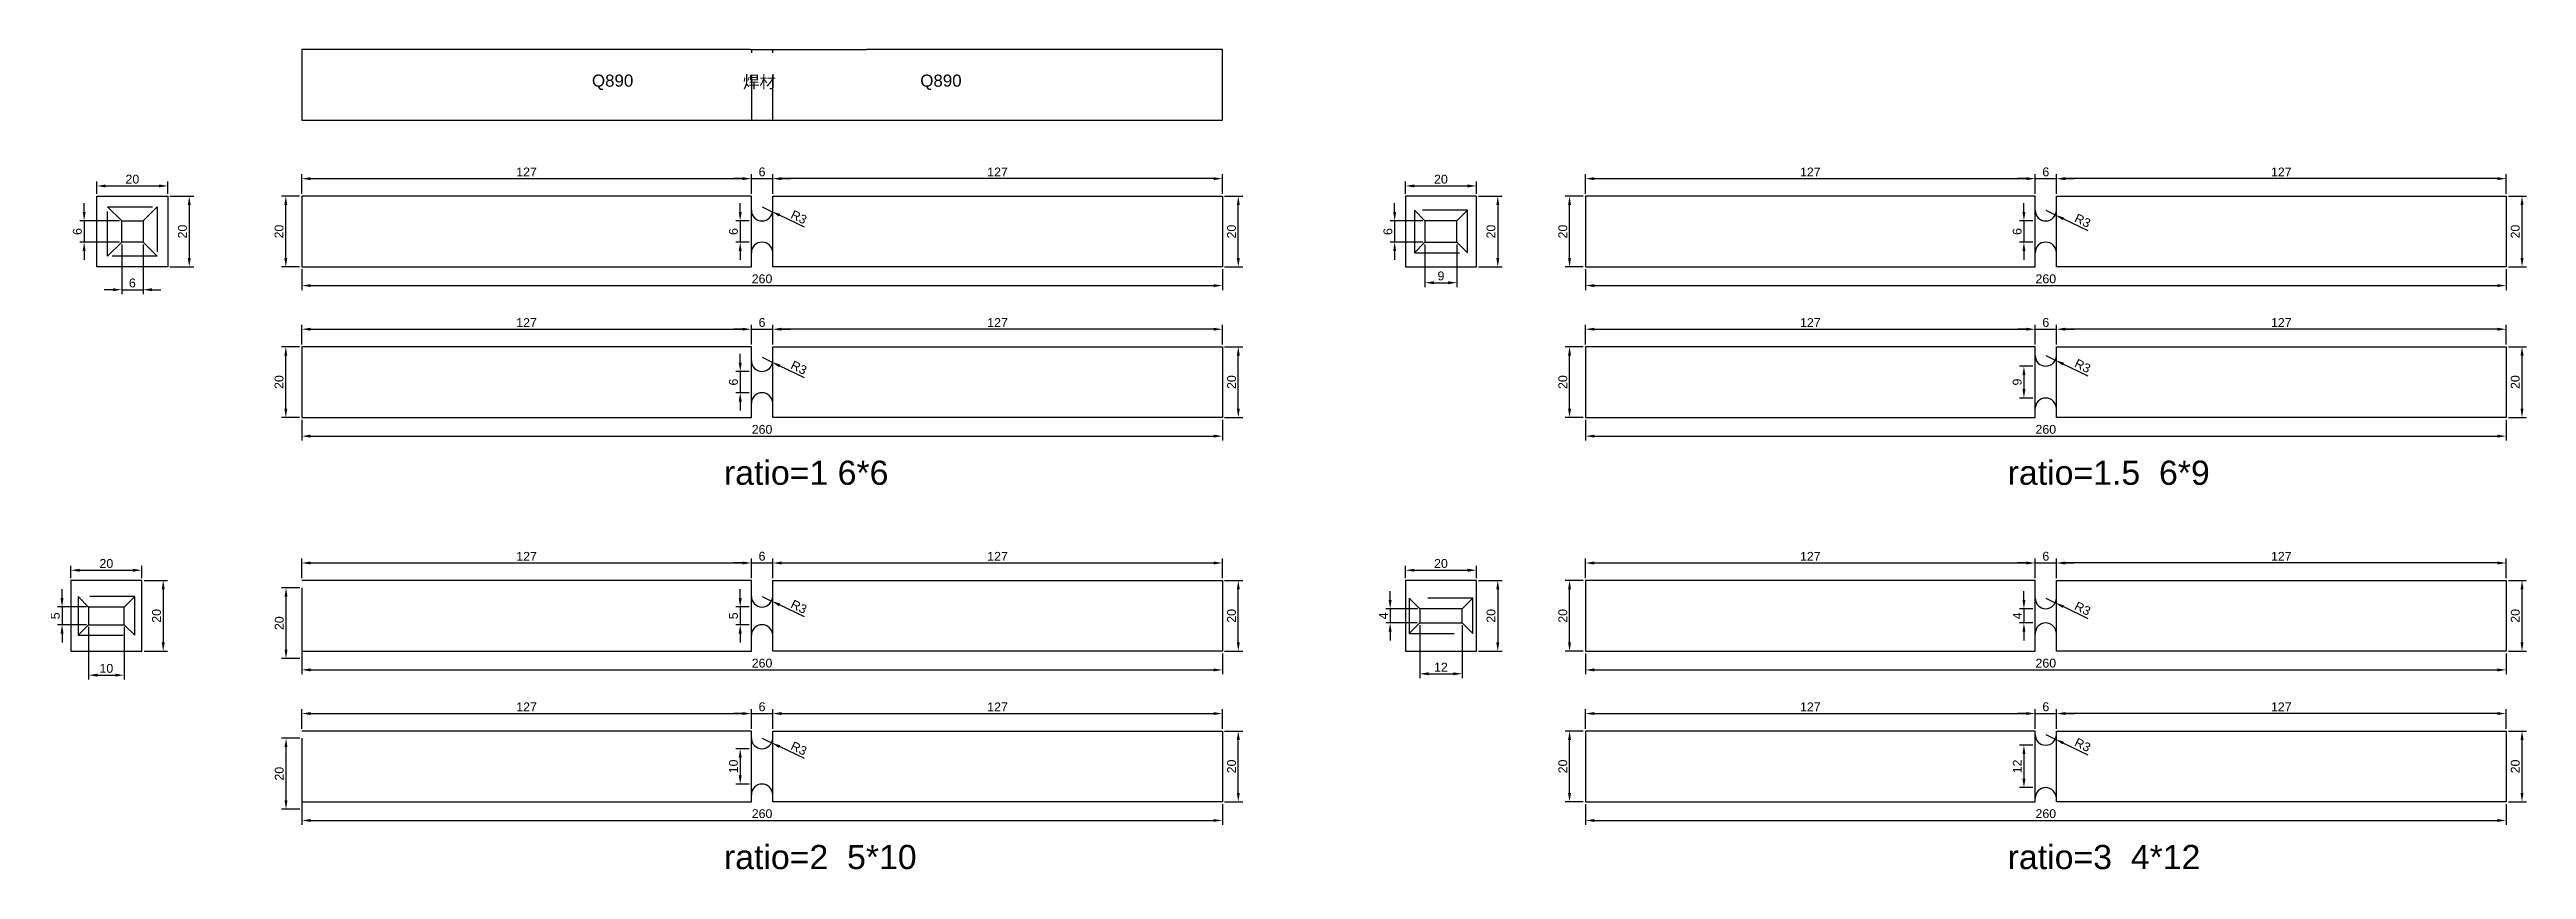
# Model space of a CAD drawing. Header units: millimetres. Extents: x 2230 to 5132, y 147 to 2048.
# Drawn here: x 2759 to 3458, y 176 to 408 of the extents above; entities that cross this region are included whole.
import ezdxf

# ---------------------------------------------------------------- set-up
doc = ezdxf.new("R2010")
doc.units = ezdxf.units.MM
doc.linetypes.add('DASHED', pattern=[19.05, 12.7, -6.35])
doc.styles.get("Standard").update_dxf_attribs({"font": 'arial.ttf'})
doc.dimstyles.new('ISO-25', dxfattribs={"dimtxt": 2.5, "dimasz": 2.5, "dimexe": 1.25, "dimexo": 0.625, "dimtad": 1, "dimtxsty": 'Standard', "dimcen": 2.5, "dimadec": 0, "dimazin": 0, "dimtfac": 1, "dimtmove": 0, "dimatfit": 3, "dimfxl": 1, "dimarcsym": 0})

msp = doc.modelspace()

# ---------------------------------------------------------------- texts
for s, height, p in [('Q890', 3.4179, (2912.035, 397.59)), ('焊材', 3.4179, (2954.684, 397.246)), ('Q890', 3.4179, (3004.748, 397.59)), ('ratio=1 6*6', 6.83588, (2949.312, 285.134)), ('ratio=1.5  6*9', 6.83588, (3311.826, 285.134)), ('ratio=2  5*10', 6.83588, (2949.312, 176.576)), ('ratio=3  4*12', 6.83588, (3311.826, 176.576))]:
    msp.add_text(s, height=height).set_placement(p)

# ---------------------------------------------------------------- blocks, each defined once
blk = doc.blocks.new('*D288')
at = {"color": 0, "lineweight": -2, "transparency": 16777216}
for p, q in [((2829.45, 366.67), (2824.33, 366.67)), ((2825.58, 349.17), (2825.58, 364.17)), ((2829.45, 346.67), (2824.33, 346.67))]:
    blk.add_line(p, q, dxfattribs=at)
at = {"color": 0, "transparency": 16777216}
for points in [[(2825.17, 364.17), (2826, 364.17), (2825.58, 366.67)], [(2825.17, 349.17), (2826, 349.17), (2825.58, 346.67)]]:
    blk.add_solid(points, dxfattribs=at)
at = {"layer": 'Defpoints', "color": 0, "transparency": 16777216}
for p in [(2825.58, 366.67), (2830.07, 366.67), (2830.07, 346.67)]:
    blk.add_point(p, dxfattribs=at)
at = {"color": 0, "transparency": 16777216, "insert": (2823.68, 356.67), "char_height": 2.5, "attachment_point": 5, "rotation": 90}
blk.add_mtext('20', dxfattribs=at)
blk = doc.blocks.new('*D353')
at = {"color": 0, "lineweight": -2, "transparency": 16777216}
for p, q in [((2830.07, 367.3), (2830.07, 372.86)), ((2832.57, 371.61), (2954.57, 371.61)), ((2957.07, 367.3), (2957.07, 372.86))]:
    blk.add_line(p, q, dxfattribs=at)
at = {"color": 0, "transparency": 16777216}
for points in [[(2832.57, 372.03), (2832.57, 371.19), (2830.07, 371.61)], [(2954.57, 372.03), (2954.57, 371.19), (2957.07, 371.61)]]:
    blk.add_solid(points, dxfattribs=at)
at = {"layer": 'Defpoints', "color": 0, "transparency": 16777216}
for p in [(2957.07, 371.61), (2830.07, 366.67), (2957.07, 366.67)]:
    blk.add_point(p, dxfattribs=at)
at = {"color": 0, "transparency": 16777216, "insert": (2893.57, 373.49), "char_height": 2.5, "attachment_point": 5}
blk.add_mtext('127', dxfattribs=at)
blk = doc.blocks.new('*D289')
at = {"color": 0, "lineweight": -2, "transparency": 16777216}
for p, q in [((2953.9, 362.17), (2953.9, 364.67)), ((2956.45, 359.67), (2952.65, 359.67)), ((2953.9, 359.67), (2953.9, 353.67)), ((2956.45, 353.67), (2952.65, 353.67)), ((2953.9, 351.17), (2953.9, 348.67))]:
    blk.add_line(p, q, dxfattribs=at)
at = {"color": 0, "transparency": 16777216}
for points in [[(2953.48, 362.17), (2954.32, 362.17), (2953.9, 359.67)], [(2953.48, 351.17), (2954.32, 351.17), (2953.9, 353.67)]]:
    blk.add_solid(points, dxfattribs=at)
at = {"layer": 'Defpoints', "color": 0, "transparency": 16777216}
for p in [(2957.07, 359.67), (2953.9, 353.67), (2957.07, 353.67)]:
    blk.add_point(p, dxfattribs=at)
at = {"color": 0, "transparency": 16777216, "insert": (2952, 356.67), "char_height": 2.5, "attachment_point": 5, "rotation": 90}
blk.add_mtext('6', dxfattribs=at)
blk = doc.blocks.new('*D290')
at = {"color": 0, "lineweight": -2, "transparency": 16777216}
for p, q in [((2960.07, 363.67), (2962.77, 362.36)), ((2972.02, 357.88), (2965.02, 361.27))]:
    blk.add_line(p, q, dxfattribs=at)
at = {"color": 0, "transparency": 16777216}
blk.add_solid([(2965.2, 361.65), (2964.84, 360.9), (2962.77, 362.36)], dxfattribs=at)
at = {"layer": 'Defpoints', "color": 0, "transparency": 16777216}
for p in [(2960.07, 363.67), (2962.77, 362.36)]:
    blk.add_point(p, dxfattribs=at)
at = {"color": 0, "transparency": 16777216, "insert": (2970.47, 360.74), "char_height": 2.5, "attachment_point": 5, "rotation": 334.11597}
blk.add_mtext('R3', dxfattribs=at)
blk = doc.blocks.new('*D291')
at = {"color": 0, "lineweight": -2, "transparency": 16777216}
for p, q in [((3090.7, 366.67), (3095.81, 366.67)), ((3094.56, 349.17), (3094.56, 364.17)), ((3090.7, 346.67), (3095.81, 346.67))]:
    blk.add_line(p, q, dxfattribs=at)
at = {"color": 0, "transparency": 16777216}
for points in [[(3094.14, 364.17), (3094.97, 364.17), (3094.56, 366.67)], [(3094.14, 349.17), (3094.97, 349.17), (3094.56, 346.67)]]:
    blk.add_solid(points, dxfattribs=at)
at = {"layer": 'Defpoints', "color": 0, "transparency": 16777216}
for p in [(3090.07, 366.67), (3094.56, 366.67), (3090.07, 346.67)]:
    blk.add_point(p, dxfattribs=at)
at = {"color": 0, "transparency": 16777216, "insert": (3092.66, 356.67), "char_height": 2.5, "attachment_point": 5, "rotation": 90}
blk.add_mtext('20', dxfattribs=at)
blk = doc.blocks.new('*D354')
at = {"color": 0, "lineweight": -2, "transparency": 16777216}
for p, q in [((2963.07, 367.3), (2963.07, 372.86)), ((3087.57, 371.61), (2965.57, 371.61)), ((3090.07, 367.3), (3090.07, 372.86))]:
    blk.add_line(p, q, dxfattribs=at)
at = {"color": 0, "transparency": 16777216}
for points in [[(2965.57, 372.03), (2965.57, 371.19), (2963.07, 371.61)], [(3087.57, 372.03), (3087.57, 371.19), (3090.07, 371.61)]]:
    blk.add_solid(points, dxfattribs=at)
at = {"layer": 'Defpoints', "color": 0, "transparency": 16777216}
for p in [(2963.07, 371.61), (2963.07, 366.67), (3090.07, 366.67)]:
    blk.add_point(p, dxfattribs=at)
at = {"color": 0, "transparency": 16777216, "insert": (3026.57, 373.49), "char_height": 2.5, "attachment_point": 5}
blk.add_mtext('127', dxfattribs=at)
blk = doc.blocks.new('*D292')
at = {"color": 0, "lineweight": -2, "transparency": 16777216}
for p, q in [((2954.57, 371.61), (2952.07, 371.61)), ((2957.07, 367.3), (2957.07, 372.86)), ((2957.07, 371.61), (2963.07, 371.61)), ((2963.07, 367.3), (2963.07, 372.86)), ((2965.57, 371.61), (2968.07, 371.61))]:
    blk.add_line(p, q, dxfattribs=at)
at = {"color": 0, "transparency": 16777216}
for points in [[(2954.57, 372.03), (2954.57, 371.19), (2957.07, 371.61)], [(2965.57, 372.03), (2965.57, 371.19), (2963.07, 371.61)]]:
    blk.add_solid(points, dxfattribs=at)
at = {"layer": 'Defpoints', "color": 0, "transparency": 16777216}
for p in [(2963.07, 371.61), (2957.07, 366.67), (2963.07, 366.67)]:
    blk.add_point(p, dxfattribs=at)
at = {"color": 0, "transparency": 16777216, "insert": (2960.07, 373.51), "char_height": 2.5, "attachment_point": 5}
blk.add_mtext('6', dxfattribs=at)
blk = doc.blocks.new('*D293')
at = {"color": 0, "lineweight": -2, "transparency": 16777216}
for p, q in [((2830.07, 346.05), (2830.07, 340.16)), ((3090.07, 346.05), (3090.07, 340.16)), ((2832.57, 341.41), (3087.57, 341.41))]:
    blk.add_line(p, q, dxfattribs=at)
at = {"color": 0, "transparency": 16777216}
for points in [[(2832.57, 341.82), (2832.57, 340.99), (2830.07, 341.41)], [(3087.57, 341.82), (3087.57, 340.99), (3090.07, 341.41)]]:
    blk.add_solid(points, dxfattribs=at)
at = {"layer": 'Defpoints', "color": 0, "transparency": 16777216}
for p in [(2830.07, 346.67), (3090.07, 346.67), (3090.07, 341.41)]:
    blk.add_point(p, dxfattribs=at)
at = {"color": 0, "transparency": 16777216, "insert": (2960.07, 343.31), "char_height": 2.5, "attachment_point": 5}
blk.add_mtext('260', dxfattribs=at)
blk = doc.blocks.new('*D294')
at = {"color": 0, "lineweight": -2, "transparency": 16777216}
for p, q in [((2829.45, 324.15), (2824.33, 324.15)), ((2825.58, 306.65), (2825.58, 321.65)), ((2829.45, 304.15), (2824.33, 304.15))]:
    blk.add_line(p, q, dxfattribs=at)
at = {"color": 0, "transparency": 16777216}
for points in [[(2825.17, 321.65), (2826, 321.65), (2825.58, 324.15)], [(2825.17, 306.65), (2826, 306.65), (2825.58, 304.15)]]:
    blk.add_solid(points, dxfattribs=at)
at = {"layer": 'Defpoints', "color": 0, "transparency": 16777216}
for p in [(2825.58, 324.15), (2830.07, 324.15), (2830.07, 304.15)]:
    blk.add_point(p, dxfattribs=at)
at = {"color": 0, "transparency": 16777216, "insert": (2823.68, 314.15), "char_height": 2.5, "attachment_point": 5, "rotation": 90}
blk.add_mtext('20', dxfattribs=at)
blk = doc.blocks.new('*D355')
at = {"color": 0, "lineweight": -2, "transparency": 16777216}
for p, q in [((2830.07, 324.77), (2830.07, 330.33)), ((2832.57, 329.08), (2954.57, 329.08)), ((2957.07, 324.77), (2957.07, 330.33))]:
    blk.add_line(p, q, dxfattribs=at)
at = {"color": 0, "transparency": 16777216}
for points in [[(2832.57, 329.5), (2832.57, 328.67), (2830.07, 329.08)], [(2954.57, 329.5), (2954.57, 328.67), (2957.07, 329.08)]]:
    blk.add_solid(points, dxfattribs=at)
at = {"layer": 'Defpoints', "color": 0, "transparency": 16777216}
for p in [(2957.07, 329.08), (2830.07, 324.15), (2957.07, 324.15)]:
    blk.add_point(p, dxfattribs=at)
at = {"color": 0, "transparency": 16777216, "insert": (2893.57, 330.96), "char_height": 2.5, "attachment_point": 5}
blk.add_mtext('127', dxfattribs=at)
blk = doc.blocks.new('*D296')
at = {"color": 0, "lineweight": -2, "transparency": 16777216}
for p, q in [((2960.07, 321.15), (2962.77, 319.84)), ((2972.02, 315.35), (2965.02, 318.75))]:
    blk.add_line(p, q, dxfattribs=at)
at = {"color": 0, "transparency": 16777216}
blk.add_solid([(2965.2, 319.12), (2964.84, 318.37), (2962.77, 319.84)], dxfattribs=at)
at = {"layer": 'Defpoints', "color": 0, "transparency": 16777216}
for p in [(2960.07, 321.15), (2962.77, 319.84)]:
    blk.add_point(p, dxfattribs=at)
at = {"color": 0, "transparency": 16777216, "insert": (2970.47, 318.21), "char_height": 2.5, "attachment_point": 5, "rotation": 334.11597}
blk.add_mtext('R3', dxfattribs=at)
blk = doc.blocks.new('*D297')
at = {"color": 0, "lineweight": -2, "transparency": 16777216}
for p, q in [((3090.7, 324.15), (3095.81, 324.15)), ((3094.56, 306.65), (3094.56, 321.65)), ((3090.7, 304.15), (3095.81, 304.15))]:
    blk.add_line(p, q, dxfattribs=at)
at = {"color": 0, "transparency": 16777216}
for points in [[(3094.14, 321.65), (3094.97, 321.65), (3094.56, 324.15)], [(3094.14, 306.65), (3094.97, 306.65), (3094.56, 304.15)]]:
    blk.add_solid(points, dxfattribs=at)
at = {"layer": 'Defpoints', "color": 0, "transparency": 16777216}
for p in [(3090.07, 324.15), (3094.56, 324.15), (3090.07, 304.15)]:
    blk.add_point(p, dxfattribs=at)
at = {"color": 0, "transparency": 16777216, "insert": (3092.66, 314.15), "char_height": 2.5, "attachment_point": 5, "rotation": 90}
blk.add_mtext('20', dxfattribs=at)
blk = doc.blocks.new('*D356')
at = {"color": 0, "lineweight": -2, "transparency": 16777216}
for p, q in [((2963.07, 324.77), (2963.07, 330.33)), ((3087.57, 329.08), (2965.57, 329.08)), ((3090.07, 324.77), (3090.07, 330.33))]:
    blk.add_line(p, q, dxfattribs=at)
at = {"color": 0, "transparency": 16777216}
for points in [[(2965.57, 329.5), (2965.57, 328.67), (2963.07, 329.08)], [(3087.57, 329.5), (3087.57, 328.67), (3090.07, 329.08)]]:
    blk.add_solid(points, dxfattribs=at)
at = {"layer": 'Defpoints', "color": 0, "transparency": 16777216}
for p in [(2963.07, 329.08), (2963.07, 324.15), (3090.07, 324.15)]:
    blk.add_point(p, dxfattribs=at)
at = {"color": 0, "transparency": 16777216, "insert": (3026.57, 330.96), "char_height": 2.5, "attachment_point": 5}
blk.add_mtext('127', dxfattribs=at)
blk = doc.blocks.new('*D298')
at = {"color": 0, "lineweight": -2, "transparency": 16777216}
for p, q in [((2954.57, 329.08), (2952.07, 329.08)), ((2957.07, 324.77), (2957.07, 330.33)), ((2957.07, 329.08), (2963.07, 329.08)), ((2963.07, 324.77), (2963.07, 330.33)), ((2965.57, 329.08), (2968.07, 329.08))]:
    blk.add_line(p, q, dxfattribs=at)
at = {"color": 0, "transparency": 16777216}
for points in [[(2954.57, 329.5), (2954.57, 328.67), (2957.07, 329.08)], [(2965.57, 329.5), (2965.57, 328.67), (2963.07, 329.08)]]:
    blk.add_solid(points, dxfattribs=at)
at = {"layer": 'Defpoints', "color": 0, "transparency": 16777216}
for p in [(2963.07, 329.08), (2957.07, 324.15), (2963.07, 324.15)]:
    blk.add_point(p, dxfattribs=at)
at = {"color": 0, "transparency": 16777216, "insert": (2960.07, 330.98), "char_height": 2.5, "attachment_point": 5}
blk.add_mtext('6', dxfattribs=at)
blk = doc.blocks.new('*D299')
at = {"color": 0, "lineweight": -2, "transparency": 16777216}
for p, q in [((2830.07, 303.52), (2830.07, 297.63)), ((3090.07, 303.52), (3090.07, 297.63)), ((2832.57, 298.88), (3087.57, 298.88))]:
    blk.add_line(p, q, dxfattribs=at)
at = {"color": 0, "transparency": 16777216}
for points in [[(2832.57, 299.3), (2832.57, 298.47), (2830.07, 298.88)], [(3087.57, 299.3), (3087.57, 298.47), (3090.07, 298.88)]]:
    blk.add_solid(points, dxfattribs=at)
at = {"layer": 'Defpoints', "color": 0, "transparency": 16777216}
for p in [(2830.07, 304.15), (3090.07, 304.15), (3090.07, 298.88)]:
    blk.add_point(p, dxfattribs=at)
at = {"color": 0, "transparency": 16777216, "insert": (2960.07, 300.78), "char_height": 2.5, "attachment_point": 5}
blk.add_mtext('260', dxfattribs=at)
blk = doc.blocks.new('*D300')
at = {"color": 0, "lineweight": -2, "transparency": 16777216}
for p, q in [((3191.96, 366.67), (3186.85, 366.67)), ((3188.1, 349.17), (3188.1, 364.17)), ((3191.96, 346.67), (3186.85, 346.67))]:
    blk.add_line(p, q, dxfattribs=at)
at = {"color": 0, "transparency": 16777216}
for points in [[(3187.68, 364.17), (3188.52, 364.17), (3188.1, 366.67)], [(3187.68, 349.17), (3188.52, 349.17), (3188.1, 346.67)]]:
    blk.add_solid(points, dxfattribs=at)
at = {"layer": 'Defpoints', "color": 0, "transparency": 16777216}
for p in [(3188.1, 366.67), (3192.59, 366.67), (3192.59, 346.67)]:
    blk.add_point(p, dxfattribs=at)
at = {"color": 0, "transparency": 16777216, "insert": (3186.2, 356.67), "char_height": 2.5, "attachment_point": 5, "rotation": 90}
blk.add_mtext('20', dxfattribs=at)
blk = doc.blocks.new('*D301')
at = {"color": 0, "lineweight": -2, "transparency": 16777216}
for p, q in [((3316.41, 362.17), (3316.41, 364.67)), ((3318.96, 359.67), (3315.16, 359.67)), ((3316.41, 359.67), (3316.41, 353.67)), ((3318.96, 353.67), (3315.16, 353.67)), ((3316.41, 351.17), (3316.41, 348.67))]:
    blk.add_line(p, q, dxfattribs=at)
at = {"color": 0, "transparency": 16777216}
for points in [[(3316, 362.17), (3316.83, 362.17), (3316.41, 359.67)], [(3316, 351.17), (3316.83, 351.17), (3316.41, 353.67)]]:
    blk.add_solid(points, dxfattribs=at)
at = {"layer": 'Defpoints', "color": 0, "transparency": 16777216}
for p in [(3319.59, 359.67), (3316.41, 353.67), (3319.59, 353.67)]:
    blk.add_point(p, dxfattribs=at)
at = {"color": 0, "transparency": 16777216, "insert": (3314.51, 356.67), "char_height": 2.5, "attachment_point": 5, "rotation": 90}
blk.add_mtext('6', dxfattribs=at)
blk = doc.blocks.new('*D302')
at = {"color": 0, "lineweight": -2, "transparency": 16777216}
for p, q in [((3322.59, 362.67), (3325.28, 361.36)), ((3334.53, 356.88), (3327.53, 360.27))]:
    blk.add_line(p, q, dxfattribs=at)
at = {"color": 0, "transparency": 16777216}
blk.add_solid([(3327.72, 360.65), (3327.35, 359.9), (3325.28, 361.36)], dxfattribs=at)
at = {"layer": 'Defpoints', "color": 0, "transparency": 16777216}
for p in [(3322.59, 362.67), (3325.28, 361.36)]:
    blk.add_point(p, dxfattribs=at)
at = {"color": 0, "transparency": 16777216, "insert": (3332.99, 359.74), "char_height": 2.5, "attachment_point": 5, "rotation": 334.11597}
blk.add_mtext('R3', dxfattribs=at)
blk = doc.blocks.new('*D303')
at = {"color": 0, "lineweight": -2, "transparency": 16777216}
for p, q in [((3453.21, 366.67), (3458.32, 366.67)), ((3457.07, 349.17), (3457.07, 364.17)), ((3453.21, 346.67), (3458.32, 346.67))]:
    blk.add_line(p, q, dxfattribs=at)
at = {"color": 0, "transparency": 16777216}
for points in [[(3456.66, 364.17), (3457.49, 364.17), (3457.07, 366.67)], [(3456.66, 349.17), (3457.49, 349.17), (3457.07, 346.67)]]:
    blk.add_solid(points, dxfattribs=at)
at = {"layer": 'Defpoints', "color": 0, "transparency": 16777216}
for p in [(3452.59, 366.67), (3457.07, 366.67), (3452.59, 346.67)]:
    blk.add_point(p, dxfattribs=at)
at = {"color": 0, "transparency": 16777216, "insert": (3455.17, 356.67), "char_height": 2.5, "attachment_point": 5, "rotation": 90}
blk.add_mtext('20', dxfattribs=at)
blk = doc.blocks.new('*D304')
at = {"color": 0, "lineweight": -2, "transparency": 16777216}
for p, q in [((3317.09, 371.61), (3314.59, 371.61)), ((3319.59, 367.3), (3319.59, 372.86)), ((3319.59, 371.61), (3325.59, 371.61)), ((3325.59, 367.3), (3325.59, 372.86)), ((3328.09, 371.61), (3330.59, 371.61))]:
    blk.add_line(p, q, dxfattribs=at)
at = {"color": 0, "transparency": 16777216}
for points in [[(3317.09, 372.03), (3317.09, 371.19), (3319.59, 371.61)], [(3328.09, 372.03), (3328.09, 371.19), (3325.59, 371.61)]]:
    blk.add_solid(points, dxfattribs=at)
at = {"layer": 'Defpoints', "color": 0, "transparency": 16777216}
for p in [(3325.59, 371.61), (3319.59, 366.67), (3325.59, 366.67)]:
    blk.add_point(p, dxfattribs=at)
at = {"color": 0, "transparency": 16777216, "insert": (3322.59, 373.51), "char_height": 2.5, "attachment_point": 5}
blk.add_mtext('6', dxfattribs=at)
blk = doc.blocks.new('*D305')
at = {"color": 0, "lineweight": -2, "transparency": 16777216}
for p, q in [((3191.96, 324.15), (3186.85, 324.15)), ((3188.1, 306.65), (3188.1, 321.65)), ((3191.96, 304.15), (3186.85, 304.15))]:
    blk.add_line(p, q, dxfattribs=at)
at = {"color": 0, "transparency": 16777216}
for points in [[(3187.68, 321.65), (3188.52, 321.65), (3188.1, 324.15)], [(3187.68, 306.65), (3188.52, 306.65), (3188.1, 304.15)]]:
    blk.add_solid(points, dxfattribs=at)
at = {"layer": 'Defpoints', "color": 0, "transparency": 16777216}
for p in [(3188.1, 324.15), (3192.59, 324.15), (3192.59, 304.15)]:
    blk.add_point(p, dxfattribs=at)
at = {"color": 0, "transparency": 16777216, "insert": (3186.2, 314.15), "char_height": 2.5, "attachment_point": 5, "rotation": 90}
blk.add_mtext('20', dxfattribs=at)
blk = doc.blocks.new('*D306')
at = {"color": 0, "lineweight": -2, "transparency": 16777216}
for p, q in [((3318.96, 318.65), (3315.16, 318.65)), ((3316.41, 316.15), (3316.41, 312.15)), ((3318.96, 309.65), (3315.16, 309.65))]:
    blk.add_line(p, q, dxfattribs=at)
at = {"color": 0, "transparency": 16777216}
for points in [[(3316, 316.15), (3316.83, 316.15), (3316.41, 318.65)], [(3316, 312.15), (3316.83, 312.15), (3316.41, 309.65)]]:
    blk.add_solid(points, dxfattribs=at)
at = {"layer": 'Defpoints', "color": 0, "transparency": 16777216}
for p in [(3319.59, 318.65), (3316.41, 309.65), (3319.59, 309.65)]:
    blk.add_point(p, dxfattribs=at)
at = {"color": 0, "transparency": 16777216, "insert": (3314.51, 314.15), "char_height": 2.5, "attachment_point": 5, "rotation": 90}
blk.add_mtext('9', dxfattribs=at)
blk = doc.blocks.new('*D307')
at = {"color": 0, "lineweight": -2, "transparency": 16777216}
for p, q in [((3322.59, 321.65), (3325.28, 320.34)), ((3334.53, 315.85), (3327.53, 319.25))]:
    blk.add_line(p, q, dxfattribs=at)
at = {"color": 0, "transparency": 16777216}
blk.add_solid([(3327.72, 319.62), (3327.35, 318.87), (3325.28, 320.34)], dxfattribs=at)
at = {"layer": 'Defpoints', "color": 0, "transparency": 16777216}
for p in [(3322.59, 321.65), (3325.28, 320.34)]:
    blk.add_point(p, dxfattribs=at)
at = {"color": 0, "transparency": 16777216, "insert": (3332.99, 318.71), "char_height": 2.5, "attachment_point": 5, "rotation": 334.11597}
blk.add_mtext('R3', dxfattribs=at)
blk = doc.blocks.new('*D308')
at = {"color": 0, "lineweight": -2, "transparency": 16777216}
for p, q in [((3453.21, 324.15), (3458.32, 324.15)), ((3457.07, 306.65), (3457.07, 321.65)), ((3453.21, 304.15), (3458.32, 304.15))]:
    blk.add_line(p, q, dxfattribs=at)
at = {"color": 0, "transparency": 16777216}
for points in [[(3456.66, 321.65), (3457.49, 321.65), (3457.07, 324.15)], [(3456.66, 306.65), (3457.49, 306.65), (3457.07, 304.15)]]:
    blk.add_solid(points, dxfattribs=at)
at = {"layer": 'Defpoints', "color": 0, "transparency": 16777216}
for p in [(3452.59, 324.15), (3457.07, 324.15), (3452.59, 304.15)]:
    blk.add_point(p, dxfattribs=at)
at = {"color": 0, "transparency": 16777216, "insert": (3455.17, 314.15), "char_height": 2.5, "attachment_point": 5, "rotation": 90}
blk.add_mtext('20', dxfattribs=at)
blk = doc.blocks.new('*D309')
at = {"color": 0, "lineweight": -2, "transparency": 16777216}
for p, q in [((3317.09, 329.08), (3314.59, 329.08)), ((3319.59, 324.77), (3319.59, 330.33)), ((3319.59, 329.08), (3325.59, 329.08)), ((3325.59, 324.77), (3325.59, 330.33)), ((3328.09, 329.08), (3330.59, 329.08))]:
    blk.add_line(p, q, dxfattribs=at)
at = {"color": 0, "transparency": 16777216}
for points in [[(3317.09, 329.5), (3317.09, 328.67), (3319.59, 329.08)], [(3328.09, 329.5), (3328.09, 328.67), (3325.59, 329.08)]]:
    blk.add_solid(points, dxfattribs=at)
at = {"layer": 'Defpoints', "color": 0, "transparency": 16777216}
for p in [(3325.59, 329.08), (3319.59, 324.15), (3325.59, 324.15)]:
    blk.add_point(p, dxfattribs=at)
at = {"color": 0, "transparency": 16777216, "insert": (3322.59, 330.98), "char_height": 2.5, "attachment_point": 5}
blk.add_mtext('6', dxfattribs=at)
blk = doc.blocks.new('*D310')
at = {"color": 0, "lineweight": -2, "transparency": 16777216}
for p, q in [((2829.51, 256.05), (2824.4, 256.05)), ((2825.65, 238.55), (2825.65, 253.55)), ((2829.51, 236.05), (2824.4, 236.05))]:
    blk.add_line(p, q, dxfattribs=at)
at = {"color": 0, "transparency": 16777216}
for points in [[(2825.23, 253.55), (2826.06, 253.55), (2825.65, 256.05)], [(2825.23, 238.55), (2826.06, 238.55), (2825.65, 236.05)]]:
    blk.add_solid(points, dxfattribs=at)
at = {"layer": 'Defpoints', "color": 0, "transparency": 16777216}
for p in [(2825.65, 256.05), (2830.13, 256.05), (2830.13, 236.05)]:
    blk.add_point(p, dxfattribs=at)
at = {"color": 0, "transparency": 16777216, "insert": (2823.74, 246.05), "char_height": 2.5, "attachment_point": 5, "rotation": 90}
blk.add_mtext('20', dxfattribs=at)
blk = doc.blocks.new('*D357')
at = {"color": 0, "lineweight": -2, "transparency": 16777216}
for p, q in [((2830.07, 258.74), (2830.07, 264.3)), ((2832.57, 263.05), (2954.57, 263.05)), ((2957.07, 258.74), (2957.07, 264.3))]:
    blk.add_line(p, q, dxfattribs=at)
at = {"color": 0, "transparency": 16777216}
for points in [[(2832.57, 263.47), (2832.57, 262.63), (2830.07, 263.05)], [(2954.57, 263.47), (2954.57, 262.63), (2957.07, 263.05)]]:
    blk.add_solid(points, dxfattribs=at)
at = {"layer": 'Defpoints', "color": 0, "transparency": 16777216}
for p in [(2957.07, 263.05), (2830.07, 258.12), (2957.07, 258.12)]:
    blk.add_point(p, dxfattribs=at)
at = {"color": 0, "transparency": 16777216, "insert": (2893.57, 264.93), "char_height": 2.5, "attachment_point": 5}
blk.add_mtext('127', dxfattribs=at)
blk = doc.blocks.new('*D311')
at = {"color": 0, "lineweight": -2, "transparency": 16777216}
for p, q in [((2953.9, 253.12), (2953.9, 255.62)), ((2956.45, 250.62), (2952.65, 250.62)), ((2956.45, 245.62), (2952.65, 245.62)), ((2953.9, 250.62), (2953.9, 245.62)), ((2953.9, 243.12), (2953.9, 240.62))]:
    blk.add_line(p, q, dxfattribs=at)
at = {"color": 0, "transparency": 16777216}
for points in [[(2953.48, 253.12), (2954.32, 253.12), (2953.9, 250.62)], [(2953.48, 243.12), (2954.32, 243.12), (2953.9, 245.62)]]:
    blk.add_solid(points, dxfattribs=at)
at = {"layer": 'Defpoints', "color": 0, "transparency": 16777216}
for p in [(2953.9, 245.62), (2957.07, 250.62), (2957.07, 245.62)]:
    blk.add_point(p, dxfattribs=at)
at = {"color": 0, "transparency": 16777216, "insert": (2952, 248.12), "char_height": 2.5, "attachment_point": 5, "rotation": 90}
blk.add_mtext('5', dxfattribs=at)
blk = doc.blocks.new('*D312')
at = {"color": 0, "lineweight": -2, "transparency": 16777216}
for p, q in [((2960.07, 253.62), (2962.77, 252.31)), ((2972.02, 247.82), (2965.02, 251.22))]:
    blk.add_line(p, q, dxfattribs=at)
at = {"color": 0, "transparency": 16777216}
blk.add_solid([(2965.2, 251.59), (2964.84, 250.84), (2962.77, 252.31)], dxfattribs=at)
at = {"layer": 'Defpoints', "color": 0, "transparency": 16777216}
for p in [(2960.07, 253.62), (2962.77, 252.31)]:
    blk.add_point(p, dxfattribs=at)
at = {"color": 0, "transparency": 16777216, "insert": (2970.47, 250.68), "char_height": 2.5, "attachment_point": 5, "rotation": 334.11597}
blk.add_mtext('R3', dxfattribs=at)
blk = doc.blocks.new('*D313')
at = {"color": 0, "lineweight": -2, "transparency": 16777216}
for p, q in [((3090.7, 258.12), (3095.81, 258.12)), ((3094.56, 240.62), (3094.56, 255.62)), ((3090.7, 238.12), (3095.81, 238.12))]:
    blk.add_line(p, q, dxfattribs=at)
at = {"color": 0, "transparency": 16777216}
for points in [[(3094.14, 255.62), (3094.97, 255.62), (3094.56, 258.12)], [(3094.14, 240.62), (3094.97, 240.62), (3094.56, 238.12)]]:
    blk.add_solid(points, dxfattribs=at)
at = {"layer": 'Defpoints', "color": 0, "transparency": 16777216}
for p in [(3090.07, 258.12), (3094.56, 258.12), (3090.07, 238.12)]:
    blk.add_point(p, dxfattribs=at)
at = {"color": 0, "transparency": 16777216, "insert": (3092.66, 248.12), "char_height": 2.5, "attachment_point": 5, "rotation": 90}
blk.add_mtext('20', dxfattribs=at)
blk = doc.blocks.new('*D314')
at = {"color": 0, "lineweight": -2, "transparency": 16777216}
for p, q in [((2954.57, 263.05), (2952.07, 263.05)), ((2957.07, 258.74), (2957.07, 264.3)), ((2957.07, 263.05), (2963.07, 263.05)), ((2963.07, 258.74), (2963.07, 264.3)), ((2965.57, 263.05), (2968.07, 263.05))]:
    blk.add_line(p, q, dxfattribs=at)
at = {"color": 0, "transparency": 16777216}
for points in [[(2954.57, 263.47), (2954.57, 262.63), (2957.07, 263.05)], [(2965.57, 263.47), (2965.57, 262.63), (2963.07, 263.05)]]:
    blk.add_solid(points, dxfattribs=at)
at = {"layer": 'Defpoints', "color": 0, "transparency": 16777216}
for p in [(2963.07, 263.05), (2957.07, 258.12), (2963.07, 258.12)]:
    blk.add_point(p, dxfattribs=at)
at = {"color": 0, "transparency": 16777216, "insert": (2960.07, 264.95), "char_height": 2.5, "attachment_point": 5}
blk.add_mtext('6', dxfattribs=at)
blk = doc.blocks.new('*D315')
at = {"color": 0, "lineweight": -2, "transparency": 16777216}
for p, q in [((2829.51, 213.53), (2824.4, 213.53)), ((2825.65, 196.03), (2825.65, 211.03)), ((2829.51, 193.53), (2824.4, 193.53))]:
    blk.add_line(p, q, dxfattribs=at)
at = {"color": 0, "transparency": 16777216}
for points in [[(2825.23, 211.03), (2826.06, 211.03), (2825.65, 213.53)], [(2825.23, 196.03), (2826.06, 196.03), (2825.65, 193.53)]]:
    blk.add_solid(points, dxfattribs=at)
at = {"layer": 'Defpoints', "color": 0, "transparency": 16777216}
for p in [(2825.65, 213.53), (2830.13, 213.53), (2830.13, 193.53)]:
    blk.add_point(p, dxfattribs=at)
at = {"color": 0, "transparency": 16777216, "insert": (2823.74, 203.53), "char_height": 2.5, "attachment_point": 5, "rotation": 90}
blk.add_mtext('20', dxfattribs=at)
blk = doc.blocks.new('*D316')
at = {"color": 0, "lineweight": -2, "transparency": 16777216}
for p, q in [((2956.45, 210.59), (2952.65, 210.59)), ((2953.9, 208.09), (2953.9, 203.09)), ((2956.45, 200.59), (2952.65, 200.59))]:
    blk.add_line(p, q, dxfattribs=at)
at = {"color": 0, "transparency": 16777216}
for points in [[(2953.48, 208.09), (2954.32, 208.09), (2953.9, 210.59)], [(2953.48, 203.09), (2954.32, 203.09), (2953.9, 200.59)]]:
    blk.add_solid(points, dxfattribs=at)
at = {"layer": 'Defpoints', "color": 0, "transparency": 16777216}
for p in [(2957.07, 210.59), (2953.9, 200.59), (2957.07, 200.59)]:
    blk.add_point(p, dxfattribs=at)
at = {"color": 0, "transparency": 16777216, "insert": (2952, 205.59), "char_height": 2.5, "attachment_point": 5, "rotation": 90}
blk.add_mtext('10', dxfattribs=at)
blk = doc.blocks.new('*D317')
at = {"color": 0, "lineweight": -2, "transparency": 16777216}
for p, q in [((2960.07, 213.59), (2962.77, 212.28)), ((2972.02, 207.79), (2965.02, 211.19))]:
    blk.add_line(p, q, dxfattribs=at)
at = {"color": 0, "transparency": 16777216}
blk.add_solid([(2965.2, 211.56), (2964.84, 210.81), (2962.77, 212.28)], dxfattribs=at)
at = {"layer": 'Defpoints', "color": 0, "transparency": 16777216}
for p in [(2960.07, 213.59), (2962.77, 212.28)]:
    blk.add_point(p, dxfattribs=at)
at = {"color": 0, "transparency": 16777216, "insert": (2970.47, 210.66), "char_height": 2.5, "attachment_point": 5, "rotation": 334.11597}
blk.add_mtext('R3', dxfattribs=at)
blk = doc.blocks.new('*D318')
at = {"color": 0, "lineweight": -2, "transparency": 16777216}
for p, q in [((3090.7, 215.59), (3095.81, 215.59)), ((3094.56, 198.09), (3094.56, 213.09)), ((3090.7, 195.59), (3095.81, 195.59))]:
    blk.add_line(p, q, dxfattribs=at)
at = {"color": 0, "transparency": 16777216}
for points in [[(3094.14, 213.09), (3094.97, 213.09), (3094.56, 215.59)], [(3094.14, 198.09), (3094.97, 198.09), (3094.56, 195.59)]]:
    blk.add_solid(points, dxfattribs=at)
at = {"layer": 'Defpoints', "color": 0, "transparency": 16777216}
for p in [(3090.07, 215.59), (3094.56, 215.59), (3090.07, 195.59)]:
    blk.add_point(p, dxfattribs=at)
at = {"color": 0, "transparency": 16777216, "insert": (3092.66, 205.59), "char_height": 2.5, "attachment_point": 5, "rotation": 90}
blk.add_mtext('20', dxfattribs=at)
blk = doc.blocks.new('*D319')
at = {"color": 0, "lineweight": -2, "transparency": 16777216}
for p, q in [((2954.57, 220.52), (2952.07, 220.52)), ((2957.07, 216.21), (2957.07, 221.77)), ((2957.07, 220.52), (2963.07, 220.52)), ((2963.07, 216.21), (2963.07, 221.77)), ((2965.57, 220.52), (2968.07, 220.52))]:
    blk.add_line(p, q, dxfattribs=at)
at = {"color": 0, "transparency": 16777216}
for points in [[(2954.57, 220.94), (2954.57, 220.11), (2957.07, 220.52)], [(2965.57, 220.94), (2965.57, 220.11), (2963.07, 220.52)]]:
    blk.add_solid(points, dxfattribs=at)
at = {"layer": 'Defpoints', "color": 0, "transparency": 16777216}
for p in [(2963.07, 220.52), (2957.07, 215.59), (2963.07, 215.59)]:
    blk.add_point(p, dxfattribs=at)
at = {"color": 0, "transparency": 16777216, "insert": (2960.07, 222.43), "char_height": 2.5, "attachment_point": 5}
blk.add_mtext('6', dxfattribs=at)
blk = doc.blocks.new('*D320')
at = {"color": 0, "lineweight": -2, "transparency": 16777216}
for p, q in [((3191.96, 258.12), (3186.85, 258.12)), ((3188.1, 240.62), (3188.1, 255.62)), ((3191.96, 238.12), (3186.85, 238.12))]:
    blk.add_line(p, q, dxfattribs=at)
at = {"color": 0, "transparency": 16777216}
for points in [[(3187.68, 255.62), (3188.52, 255.62), (3188.1, 258.12)], [(3187.68, 240.62), (3188.52, 240.62), (3188.1, 238.12)]]:
    blk.add_solid(points, dxfattribs=at)
at = {"layer": 'Defpoints', "color": 0, "transparency": 16777216}
for p in [(3188.1, 258.12), (3192.59, 258.12), (3192.59, 238.12)]:
    blk.add_point(p, dxfattribs=at)
at = {"color": 0, "transparency": 16777216, "insert": (3186.2, 248.12), "char_height": 2.5, "attachment_point": 5, "rotation": 90}
blk.add_mtext('20', dxfattribs=at)
blk = doc.blocks.new('*D321')
at = {"color": 0, "lineweight": -2, "transparency": 16777216}
for p, q in [((3316.41, 252.62), (3316.41, 255.12)), ((3318.96, 250.12), (3315.16, 250.12)), ((3318.96, 246.12), (3315.16, 246.12)), ((3316.41, 250.12), (3316.41, 246.12)), ((3316.41, 243.62), (3316.41, 241.12))]:
    blk.add_line(p, q, dxfattribs=at)
at = {"color": 0, "transparency": 16777216}
for points in [[(3316, 252.62), (3316.83, 252.62), (3316.41, 250.12)], [(3316, 243.62), (3316.83, 243.62), (3316.41, 246.12)]]:
    blk.add_solid(points, dxfattribs=at)
at = {"layer": 'Defpoints', "color": 0, "transparency": 16777216}
for p in [(3316.41, 246.12), (3319.59, 250.12), (3319.59, 246.12)]:
    blk.add_point(p, dxfattribs=at)
at = {"color": 0, "transparency": 16777216, "insert": (3314.54, 248.12), "char_height": 2.5, "attachment_point": 5, "rotation": 90}
blk.add_mtext('4', dxfattribs=at)
blk = doc.blocks.new('*D322')
at = {"color": 0, "lineweight": -2, "transparency": 16777216}
for p, q in [((3322.59, 253.12), (3325.28, 251.81)), ((3334.53, 247.32), (3327.53, 250.72))]:
    blk.add_line(p, q, dxfattribs=at)
at = {"color": 0, "transparency": 16777216}
blk.add_solid([(3327.72, 251.09), (3327.35, 250.34), (3325.28, 251.81)], dxfattribs=at)
at = {"layer": 'Defpoints', "color": 0, "transparency": 16777216}
for p in [(3322.59, 253.12), (3325.28, 251.81)]:
    blk.add_point(p, dxfattribs=at)
at = {"color": 0, "transparency": 16777216, "insert": (3332.99, 250.18), "char_height": 2.5, "attachment_point": 5, "rotation": 334.11597}
blk.add_mtext('R3', dxfattribs=at)
blk = doc.blocks.new('*D323')
at = {"color": 0, "lineweight": -2, "transparency": 16777216}
for p, q in [((3453.21, 258.12), (3458.32, 258.12)), ((3457.07, 240.62), (3457.07, 255.62)), ((3453.21, 238.12), (3458.32, 238.12))]:
    blk.add_line(p, q, dxfattribs=at)
at = {"color": 0, "transparency": 16777216}
for points in [[(3456.66, 255.62), (3457.49, 255.62), (3457.07, 258.12)], [(3456.66, 240.62), (3457.49, 240.62), (3457.07, 238.12)]]:
    blk.add_solid(points, dxfattribs=at)
at = {"layer": 'Defpoints', "color": 0, "transparency": 16777216}
for p in [(3452.59, 258.12), (3457.07, 258.12), (3452.59, 238.12)]:
    blk.add_point(p, dxfattribs=at)
at = {"color": 0, "transparency": 16777216, "insert": (3455.17, 248.12), "char_height": 2.5, "attachment_point": 5, "rotation": 90}
blk.add_mtext('20', dxfattribs=at)
blk = doc.blocks.new('*D324')
at = {"color": 0, "lineweight": -2, "transparency": 16777216}
for p, q in [((3317.09, 263.05), (3314.59, 263.05)), ((3319.59, 258.74), (3319.59, 264.3)), ((3319.59, 263.05), (3325.59, 263.05)), ((3325.59, 258.74), (3325.59, 264.3)), ((3328.09, 263.05), (3330.59, 263.05))]:
    blk.add_line(p, q, dxfattribs=at)
at = {"color": 0, "transparency": 16777216}
for points in [[(3317.09, 263.47), (3317.09, 262.63), (3319.59, 263.05)], [(3328.09, 263.47), (3328.09, 262.63), (3325.59, 263.05)]]:
    blk.add_solid(points, dxfattribs=at)
at = {"layer": 'Defpoints', "color": 0, "transparency": 16777216}
for p in [(3325.59, 263.05), (3319.59, 258.12), (3325.59, 258.12)]:
    blk.add_point(p, dxfattribs=at)
at = {"color": 0, "transparency": 16777216, "insert": (3322.59, 264.95), "char_height": 2.5, "attachment_point": 5}
blk.add_mtext('6', dxfattribs=at)
blk = doc.blocks.new('*D325')
at = {"color": 0, "lineweight": -2, "transparency": 16777216}
for p, q in [((3191.96, 215.59), (3186.85, 215.59)), ((3188.1, 198.09), (3188.1, 213.09)), ((3191.96, 195.59), (3186.85, 195.59))]:
    blk.add_line(p, q, dxfattribs=at)
at = {"color": 0, "transparency": 16777216}
for points in [[(3187.68, 213.09), (3188.52, 213.09), (3188.1, 215.59)], [(3187.68, 198.09), (3188.52, 198.09), (3188.1, 195.59)]]:
    blk.add_solid(points, dxfattribs=at)
at = {"layer": 'Defpoints', "color": 0, "transparency": 16777216}
for p in [(3188.1, 215.59), (3192.59, 215.59), (3192.59, 195.59)]:
    blk.add_point(p, dxfattribs=at)
at = {"color": 0, "transparency": 16777216, "insert": (3186.2, 205.59), "char_height": 2.5, "attachment_point": 5, "rotation": 90}
blk.add_mtext('20', dxfattribs=at)
blk = doc.blocks.new('*D326')
at = {"color": 0, "lineweight": -2, "transparency": 16777216}
for p, q in [((3318.96, 211.59), (3315.16, 211.59)), ((3316.41, 209.09), (3316.41, 202.09)), ((3318.96, 199.59), (3315.16, 199.59))]:
    blk.add_line(p, q, dxfattribs=at)
at = {"color": 0, "transparency": 16777216}
for points in [[(3316, 209.09), (3316.83, 209.09), (3316.41, 211.59)], [(3316, 202.09), (3316.83, 202.09), (3316.41, 199.59)]]:
    blk.add_solid(points, dxfattribs=at)
at = {"layer": 'Defpoints', "color": 0, "transparency": 16777216}
for p in [(3319.59, 211.59), (3316.41, 199.59), (3319.59, 199.59)]:
    blk.add_point(p, dxfattribs=at)
at = {"color": 0, "transparency": 16777216, "insert": (3314.53, 205.59), "char_height": 2.5, "attachment_point": 5, "rotation": 90}
blk.add_mtext('12', dxfattribs=at)
blk = doc.blocks.new('*D327')
at = {"color": 0, "lineweight": -2, "transparency": 16777216}
for p, q in [((3322.59, 214.59), (3325.28, 213.28)), ((3334.53, 208.79), (3327.53, 212.19))]:
    blk.add_line(p, q, dxfattribs=at)
at = {"color": 0, "transparency": 16777216}
blk.add_solid([(3327.72, 212.56), (3327.35, 211.81), (3325.28, 213.28)], dxfattribs=at)
at = {"layer": 'Defpoints', "color": 0, "transparency": 16777216}
for p in [(3322.59, 214.59), (3325.28, 213.28)]:
    blk.add_point(p, dxfattribs=at)
at = {"color": 0, "transparency": 16777216, "insert": (3332.99, 211.66), "char_height": 2.5, "attachment_point": 5, "rotation": 334.11597}
blk.add_mtext('R3', dxfattribs=at)
blk = doc.blocks.new('*D328')
at = {"color": 0, "lineweight": -2, "transparency": 16777216}
for p, q in [((3453.21, 215.59), (3458.32, 215.59)), ((3457.07, 198.09), (3457.07, 213.09)), ((3453.21, 195.59), (3458.32, 195.59))]:
    blk.add_line(p, q, dxfattribs=at)
at = {"color": 0, "transparency": 16777216}
for points in [[(3456.66, 213.09), (3457.49, 213.09), (3457.07, 215.59)], [(3456.66, 198.09), (3457.49, 198.09), (3457.07, 195.59)]]:
    blk.add_solid(points, dxfattribs=at)
at = {"layer": 'Defpoints', "color": 0, "transparency": 16777216}
for p in [(3452.59, 215.59), (3457.07, 215.59), (3452.59, 195.59)]:
    blk.add_point(p, dxfattribs=at)
at = {"color": 0, "transparency": 16777216, "insert": (3455.17, 205.59), "char_height": 2.5, "attachment_point": 5, "rotation": 90}
blk.add_mtext('20', dxfattribs=at)
blk = doc.blocks.new('*D329')
at = {"color": 0, "lineweight": -2, "transparency": 16777216}
for p, q in [((3317.09, 220.52), (3314.59, 220.52)), ((3319.59, 216.21), (3319.59, 221.77)), ((3319.59, 220.52), (3325.59, 220.52)), ((3325.59, 216.21), (3325.59, 221.77)), ((3328.09, 220.52), (3330.59, 220.52))]:
    blk.add_line(p, q, dxfattribs=at)
at = {"color": 0, "transparency": 16777216}
for points in [[(3317.09, 220.94), (3317.09, 220.11), (3319.59, 220.52)], [(3328.09, 220.94), (3328.09, 220.11), (3325.59, 220.52)]]:
    blk.add_solid(points, dxfattribs=at)
at = {"layer": 'Defpoints', "color": 0, "transparency": 16777216}
for p in [(3325.59, 220.52), (3319.59, 215.59), (3325.59, 215.59)]:
    blk.add_point(p, dxfattribs=at)
at = {"color": 0, "transparency": 16777216, "insert": (3322.59, 222.43), "char_height": 2.5, "attachment_point": 5}
blk.add_mtext('6', dxfattribs=at)
blk = doc.blocks.new('*D358')
at = {"color": 0, "lineweight": -2, "transparency": 16777216}
for p, q in [((3138.71, 362.17), (3138.71, 364.67)), ((3146.65, 359.67), (3137.46, 359.67)), ((3138.71, 359.67), (3138.71, 353.67)), ((3146.65, 353.67), (3137.46, 353.67)), ((3138.71, 351.17), (3138.71, 348.67))]:
    blk.add_line(p, q, dxfattribs=at)
at = {"color": 0, "transparency": 16777216}
for points in [[(3138.29, 362.17), (3139.13, 362.17), (3138.71, 359.67)], [(3138.29, 351.17), (3139.13, 351.17), (3138.71, 353.67)]]:
    blk.add_solid(points, dxfattribs=at)
at = {"layer": 'Defpoints', "color": 0, "transparency": 16777216}
for p in [(3147.28, 359.67), (3138.71, 353.67), (3147.28, 353.67)]:
    blk.add_point(p, dxfattribs=at)
at = {"color": 0, "transparency": 16777216, "insert": (3136.81, 356.67), "char_height": 2.5, "attachment_point": 5, "rotation": 90}
blk.add_mtext('6', dxfattribs=at)
blk = doc.blocks.new('*D359')
at = {"color": 0, "lineweight": -2, "transparency": 16777216}
for p, q in [((3147.28, 353.05), (3147.28, 340.97)), ((3156.28, 353.05), (3156.28, 340.97)), ((3149.78, 342.22), (3153.78, 342.22))]:
    blk.add_line(p, q, dxfattribs=at)
at = {"color": 0, "transparency": 16777216}
for points in [[(3149.78, 342.63), (3149.78, 341.8), (3147.28, 342.22)], [(3153.78, 342.63), (3153.78, 341.8), (3156.28, 342.22)]]:
    blk.add_solid(points, dxfattribs=at)
at = {"layer": 'Defpoints', "color": 0, "transparency": 16777216}
for p in [(3147.28, 353.67), (3156.28, 353.67), (3156.28, 342.22)]:
    blk.add_point(p, dxfattribs=at)
at = {"color": 0, "transparency": 16777216, "insert": (3151.78, 344.12), "char_height": 2.5, "attachment_point": 5}
blk.add_mtext('9', dxfattribs=at)
blk = doc.blocks.new('*D360')
at = {"color": 0, "lineweight": -2, "transparency": 16777216}
for p, q in [((3137.44, 252.62), (3137.44, 255.12)), ((3145.15, 250.12), (3136.19, 250.12)), ((3145.15, 246.12), (3136.19, 246.12)), ((3137.44, 250.12), (3137.44, 246.12)), ((3137.44, 243.62), (3137.44, 241.12))]:
    blk.add_line(p, q, dxfattribs=at)
at = {"color": 0, "transparency": 16777216}
for points in [[(3137.02, 252.62), (3137.85, 252.62), (3137.44, 250.12)], [(3137.02, 243.62), (3137.85, 243.62), (3137.44, 246.12)]]:
    blk.add_solid(points, dxfattribs=at)
at = {"layer": 'Defpoints', "color": 0, "transparency": 16777216}
for p in [(3137.44, 246.12), (3145.78, 250.12), (3145.78, 246.12)]:
    blk.add_point(p, dxfattribs=at)
at = {"color": 0, "transparency": 16777216, "insert": (3135.56, 248.12), "char_height": 2.5, "attachment_point": 5, "rotation": 90}
blk.add_mtext('4', dxfattribs=at)
blk = doc.blocks.new('*D361')
at = {"color": 0, "lineweight": -2, "transparency": 16777216}
for p, q in [((3145.78, 245.49), (3145.78, 230.51)), ((3157.78, 245.49), (3157.78, 230.51)), ((3148.28, 231.76), (3155.28, 231.76))]:
    blk.add_line(p, q, dxfattribs=at)
at = {"color": 0, "transparency": 16777216}
for points in [[(3148.28, 232.17), (3148.28, 231.34), (3145.78, 231.76)], [(3155.28, 232.17), (3155.28, 231.34), (3157.78, 231.76)]]:
    blk.add_solid(points, dxfattribs=at)
at = {"layer": 'Defpoints', "color": 0, "transparency": 16777216}
for p in [(3145.78, 246.12), (3157.78, 246.12), (3157.78, 231.76)]:
    blk.add_point(p, dxfattribs=at)
at = {"color": 0, "transparency": 16777216, "insert": (3151.78, 233.64), "char_height": 2.5, "attachment_point": 5}
blk.add_mtext('12', dxfattribs=at)
blk = doc.blocks.new('*D362')
at = {"color": 0, "lineweight": -2, "transparency": 16777216}
for p, q in [((2769.91, 244.99), (2769.91, 230.11)), ((2779.91, 244.99), (2779.91, 230.11)), ((2772.41, 231.36), (2777.41, 231.36))]:
    blk.add_line(p, q, dxfattribs=at)
at = {"color": 0, "transparency": 16777216}
for points in [[(2772.41, 231.78), (2772.41, 230.95), (2769.91, 231.36)], [(2777.41, 231.78), (2777.41, 230.95), (2779.91, 231.36)]]:
    blk.add_solid(points, dxfattribs=at)
at = {"layer": 'Defpoints', "color": 0, "transparency": 16777216}
for p in [(2769.91, 245.62), (2779.91, 245.62), (2779.91, 231.36)]:
    blk.add_point(p, dxfattribs=at)
at = {"color": 0, "transparency": 16777216, "insert": (2774.91, 233.27), "char_height": 2.5, "attachment_point": 5}
blk.add_mtext('10', dxfattribs=at)
blk = doc.blocks.new('*D330')
at = {"color": 0, "lineweight": -2, "transparency": 16777216}
for p, q in [((2830.07, 216.21), (2830.07, 221.77)), ((2832.57, 220.52), (2954.57, 220.52)), ((2957.07, 216.21), (2957.07, 221.77))]:
    blk.add_line(p, q, dxfattribs=at)
at = {"color": 0, "transparency": 16777216}
for points in [[(2832.57, 220.94), (2832.57, 220.11), (2830.07, 220.52)], [(2954.57, 220.94), (2954.57, 220.11), (2957.07, 220.52)]]:
    blk.add_solid(points, dxfattribs=at)
at = {"layer": 'Defpoints', "color": 0, "transparency": 16777216}
for p in [(2957.07, 220.52), (2830.07, 215.59), (2957.07, 215.59)]:
    blk.add_point(p, dxfattribs=at)
at = {"color": 0, "transparency": 16777216, "insert": (2893.57, 222.4), "char_height": 2.5, "attachment_point": 5}
blk.add_mtext('127', dxfattribs=at)
blk = doc.blocks.new('*D331')
at = {"color": 0, "lineweight": -2, "transparency": 16777216}
for p, q in [((2963.07, 258.74), (2963.07, 264.3)), ((2965.57, 263.05), (3087.57, 263.05)), ((3090.07, 258.74), (3090.07, 264.3))]:
    blk.add_line(p, q, dxfattribs=at)
at = {"color": 0, "transparency": 16777216}
for points in [[(2965.57, 263.47), (2965.57, 262.63), (2963.07, 263.05)], [(3087.57, 263.47), (3087.57, 262.63), (3090.07, 263.05)]]:
    blk.add_solid(points, dxfattribs=at)
at = {"layer": 'Defpoints', "color": 0, "transparency": 16777216}
for p in [(3090.07, 263.05), (2963.07, 258.12), (3090.07, 258.12)]:
    blk.add_point(p, dxfattribs=at)
at = {"color": 0, "transparency": 16777216, "insert": (3026.57, 264.93), "char_height": 2.5, "attachment_point": 5}
blk.add_mtext('127', dxfattribs=at)
blk = doc.blocks.new('*D332')
at = {"color": 0, "lineweight": -2, "transparency": 16777216}
for p, q in [((2963.07, 216.21), (2963.07, 221.77)), ((2965.57, 220.52), (3087.57, 220.52)), ((3090.07, 216.21), (3090.07, 221.77))]:
    blk.add_line(p, q, dxfattribs=at)
at = {"color": 0, "transparency": 16777216}
for points in [[(2965.57, 220.94), (2965.57, 220.11), (2963.07, 220.52)], [(3087.57, 220.94), (3087.57, 220.11), (3090.07, 220.52)]]:
    blk.add_solid(points, dxfattribs=at)
at = {"layer": 'Defpoints', "color": 0, "transparency": 16777216}
for p in [(3090.07, 220.52), (2963.07, 215.59), (3090.07, 215.59)]:
    blk.add_point(p, dxfattribs=at)
at = {"color": 0, "transparency": 16777216, "insert": (3026.57, 222.4), "char_height": 2.5, "attachment_point": 5}
blk.add_mtext('127', dxfattribs=at)
blk = doc.blocks.new('*D333')
at = {"color": 0, "lineweight": -2, "transparency": 16777216}
for p, q in [((2830.07, 237.49), (2830.07, 231.6)), ((2832.57, 232.85), (3087.57, 232.85)), ((3090.07, 237.49), (3090.07, 231.6))]:
    blk.add_line(p, q, dxfattribs=at)
at = {"color": 0, "transparency": 16777216}
for points in [[(2832.57, 233.27), (2832.57, 232.43), (2830.07, 232.85)], [(3087.57, 233.27), (3087.57, 232.43), (3090.07, 232.85)]]:
    blk.add_solid(points, dxfattribs=at)
at = {"layer": 'Defpoints', "color": 0, "transparency": 16777216}
for p in [(2830.07, 238.12), (3090.07, 238.12), (3090.07, 232.85)]:
    blk.add_point(p, dxfattribs=at)
at = {"color": 0, "transparency": 16777216, "insert": (2960.07, 234.75), "char_height": 2.5, "attachment_point": 5}
blk.add_mtext('260', dxfattribs=at)
blk = doc.blocks.new('*D334')
at = {"color": 0, "lineweight": -2, "transparency": 16777216}
for p, q in [((2830.07, 194.96), (2830.07, 189.07)), ((2832.57, 190.32), (3087.57, 190.32)), ((3090.07, 194.96), (3090.07, 189.07))]:
    blk.add_line(p, q, dxfattribs=at)
at = {"color": 0, "transparency": 16777216}
for points in [[(2832.57, 190.74), (2832.57, 189.91), (2830.07, 190.32)], [(3087.57, 190.74), (3087.57, 189.91), (3090.07, 190.32)]]:
    blk.add_solid(points, dxfattribs=at)
at = {"layer": 'Defpoints', "color": 0, "transparency": 16777216}
for p in [(2830.07, 195.59), (3090.07, 195.59), (3090.07, 190.32)]:
    blk.add_point(p, dxfattribs=at)
at = {"color": 0, "transparency": 16777216, "insert": (2960.07, 192.23), "char_height": 2.5, "attachment_point": 5}
blk.add_mtext('260', dxfattribs=at)
blk = doc.blocks.new('*D335')
at = {"color": 0, "lineweight": -2, "transparency": 16777216}
for p, q in [((3192.59, 367.3), (3192.59, 372.86)), ((3195.09, 371.61), (3317.09, 371.61)), ((3319.59, 367.3), (3319.59, 372.86))]:
    blk.add_line(p, q, dxfattribs=at)
at = {"color": 0, "transparency": 16777216}
for points in [[(3195.09, 372.03), (3195.09, 371.19), (3192.59, 371.61)], [(3317.09, 372.03), (3317.09, 371.19), (3319.59, 371.61)]]:
    blk.add_solid(points, dxfattribs=at)
at = {"layer": 'Defpoints', "color": 0, "transparency": 16777216}
for p in [(3319.59, 371.61), (3192.59, 366.67), (3319.59, 366.67)]:
    blk.add_point(p, dxfattribs=at)
at = {"color": 0, "transparency": 16777216, "insert": (3256.09, 373.49), "char_height": 2.5, "attachment_point": 5}
blk.add_mtext('127', dxfattribs=at)
blk = doc.blocks.new('*D336')
at = {"color": 0, "lineweight": -2, "transparency": 16777216}
for p, q in [((3325.59, 367.3), (3325.59, 372.86)), ((3450.09, 371.61), (3328.09, 371.61)), ((3452.59, 367.3), (3452.59, 372.86))]:
    blk.add_line(p, q, dxfattribs=at)
at = {"color": 0, "transparency": 16777216}
for points in [[(3328.09, 372.03), (3328.09, 371.19), (3325.59, 371.61)], [(3450.09, 372.03), (3450.09, 371.19), (3452.59, 371.61)]]:
    blk.add_solid(points, dxfattribs=at)
at = {"layer": 'Defpoints', "color": 0, "transparency": 16777216}
for p in [(3325.59, 371.61), (3325.59, 366.67), (3452.59, 366.67)]:
    blk.add_point(p, dxfattribs=at)
at = {"color": 0, "transparency": 16777216, "insert": (3389.09, 373.49), "char_height": 2.5, "attachment_point": 5}
blk.add_mtext('127', dxfattribs=at)
blk = doc.blocks.new('*D337')
at = {"color": 0, "lineweight": -2, "transparency": 16777216}
for p, q in [((3192.59, 346.05), (3192.59, 340.16)), ((3452.59, 346.05), (3452.59, 340.16)), ((3195.09, 341.41), (3450.09, 341.41))]:
    blk.add_line(p, q, dxfattribs=at)
at = {"color": 0, "transparency": 16777216}
for points in [[(3195.09, 341.82), (3195.09, 340.99), (3192.59, 341.41)], [(3450.09, 341.82), (3450.09, 340.99), (3452.59, 341.41)]]:
    blk.add_solid(points, dxfattribs=at)
at = {"layer": 'Defpoints', "color": 0, "transparency": 16777216}
for p in [(3192.59, 346.67), (3452.59, 346.67), (3452.59, 341.41)]:
    blk.add_point(p, dxfattribs=at)
at = {"color": 0, "transparency": 16777216, "insert": (3322.59, 343.31), "char_height": 2.5, "attachment_point": 5}
blk.add_mtext('260', dxfattribs=at)
blk = doc.blocks.new('*D338')
at = {"color": 0, "lineweight": -2, "transparency": 16777216}
for p, q in [((3192.59, 324.77), (3192.59, 330.33)), ((3195.09, 329.08), (3317.09, 329.08)), ((3319.59, 324.77), (3319.59, 330.33))]:
    blk.add_line(p, q, dxfattribs=at)
at = {"color": 0, "transparency": 16777216}
for points in [[(3195.09, 329.5), (3195.09, 328.67), (3192.59, 329.08)], [(3317.09, 329.5), (3317.09, 328.67), (3319.59, 329.08)]]:
    blk.add_solid(points, dxfattribs=at)
at = {"layer": 'Defpoints', "color": 0, "transparency": 16777216}
for p in [(3319.59, 329.08), (3192.59, 324.15), (3319.59, 324.15)]:
    blk.add_point(p, dxfattribs=at)
at = {"color": 0, "transparency": 16777216, "insert": (3256.09, 330.96), "char_height": 2.5, "attachment_point": 5}
blk.add_mtext('127', dxfattribs=at)
blk = doc.blocks.new('*D339')
at = {"color": 0, "lineweight": -2, "transparency": 16777216}
for p, q in [((3325.59, 324.77), (3325.59, 330.33)), ((3450.09, 329.08), (3328.09, 329.08)), ((3452.59, 324.77), (3452.59, 330.33))]:
    blk.add_line(p, q, dxfattribs=at)
at = {"color": 0, "transparency": 16777216}
for points in [[(3328.09, 329.5), (3328.09, 328.67), (3325.59, 329.08)], [(3450.09, 329.5), (3450.09, 328.67), (3452.59, 329.08)]]:
    blk.add_solid(points, dxfattribs=at)
at = {"layer": 'Defpoints', "color": 0, "transparency": 16777216}
for p in [(3325.59, 329.08), (3325.59, 324.15), (3452.59, 324.15)]:
    blk.add_point(p, dxfattribs=at)
at = {"color": 0, "transparency": 16777216, "insert": (3389.09, 330.96), "char_height": 2.5, "attachment_point": 5}
blk.add_mtext('127', dxfattribs=at)
blk = doc.blocks.new('*D340')
at = {"color": 0, "lineweight": -2, "transparency": 16777216}
for p, q in [((3192.59, 303.52), (3192.59, 297.63)), ((3452.59, 303.52), (3452.59, 297.63)), ((3195.09, 298.88), (3450.09, 298.88))]:
    blk.add_line(p, q, dxfattribs=at)
at = {"color": 0, "transparency": 16777216}
for points in [[(3195.09, 299.3), (3195.09, 298.47), (3192.59, 298.88)], [(3450.09, 299.3), (3450.09, 298.47), (3452.59, 298.88)]]:
    blk.add_solid(points, dxfattribs=at)
at = {"layer": 'Defpoints', "color": 0, "transparency": 16777216}
for p in [(3192.59, 304.15), (3452.59, 304.15), (3452.59, 298.88)]:
    blk.add_point(p, dxfattribs=at)
at = {"color": 0, "transparency": 16777216, "insert": (3322.59, 300.78), "char_height": 2.5, "attachment_point": 5}
blk.add_mtext('260', dxfattribs=at)
blk = doc.blocks.new('*D341')
at = {"color": 0, "lineweight": -2, "transparency": 16777216}
for p, q in [((3192.59, 258.74), (3192.59, 264.3)), ((3195.09, 263.05), (3317.09, 263.05)), ((3319.59, 258.74), (3319.59, 264.3))]:
    blk.add_line(p, q, dxfattribs=at)
at = {"color": 0, "transparency": 16777216}
for points in [[(3195.09, 263.47), (3195.09, 262.63), (3192.59, 263.05)], [(3317.09, 263.47), (3317.09, 262.63), (3319.59, 263.05)]]:
    blk.add_solid(points, dxfattribs=at)
at = {"layer": 'Defpoints', "color": 0, "transparency": 16777216}
for p in [(3319.59, 263.05), (3192.59, 258.12), (3319.59, 258.12)]:
    blk.add_point(p, dxfattribs=at)
at = {"color": 0, "transparency": 16777216, "insert": (3256.09, 264.93), "char_height": 2.5, "attachment_point": 5}
blk.add_mtext('127', dxfattribs=at)
blk = doc.blocks.new('*D342')
at = {"color": 0, "lineweight": -2, "transparency": 16777216}
for p, q in [((3325.59, 258.74), (3325.59, 264.3)), ((3450.09, 263.05), (3328.09, 263.05)), ((3452.59, 258.74), (3452.59, 264.3))]:
    blk.add_line(p, q, dxfattribs=at)
at = {"color": 0, "transparency": 16777216}
for points in [[(3328.09, 263.47), (3328.09, 262.63), (3325.59, 263.05)], [(3450.09, 263.47), (3450.09, 262.63), (3452.59, 263.05)]]:
    blk.add_solid(points, dxfattribs=at)
at = {"layer": 'Defpoints', "color": 0, "transparency": 16777216}
for p in [(3325.59, 263.05), (3325.59, 258.12), (3452.59, 258.12)]:
    blk.add_point(p, dxfattribs=at)
at = {"color": 0, "transparency": 16777216, "insert": (3389.09, 264.93), "char_height": 2.5, "attachment_point": 5}
blk.add_mtext('127', dxfattribs=at)
blk = doc.blocks.new('*D343')
at = {"color": 0, "lineweight": -2, "transparency": 16777216}
for p, q in [((3192.59, 237.49), (3192.59, 231.6)), ((3195.09, 232.85), (3450.09, 232.85)), ((3452.59, 237.49), (3452.59, 231.6))]:
    blk.add_line(p, q, dxfattribs=at)
at = {"color": 0, "transparency": 16777216}
for points in [[(3195.09, 233.27), (3195.09, 232.43), (3192.59, 232.85)], [(3450.09, 233.27), (3450.09, 232.43), (3452.59, 232.85)]]:
    blk.add_solid(points, dxfattribs=at)
at = {"layer": 'Defpoints', "color": 0, "transparency": 16777216}
for p in [(3192.59, 238.12), (3452.59, 238.12), (3452.59, 232.85)]:
    blk.add_point(p, dxfattribs=at)
at = {"color": 0, "transparency": 16777216, "insert": (3322.59, 234.75), "char_height": 2.5, "attachment_point": 5}
blk.add_mtext('260', dxfattribs=at)
blk = doc.blocks.new('*D344')
at = {"color": 0, "lineweight": -2, "transparency": 16777216}
for p, q in [((3192.59, 216.21), (3192.59, 221.77)), ((3195.09, 220.52), (3317.09, 220.52)), ((3319.59, 216.21), (3319.59, 221.77))]:
    blk.add_line(p, q, dxfattribs=at)
at = {"color": 0, "transparency": 16777216}
for points in [[(3195.09, 220.94), (3195.09, 220.11), (3192.59, 220.52)], [(3317.09, 220.94), (3317.09, 220.11), (3319.59, 220.52)]]:
    blk.add_solid(points, dxfattribs=at)
at = {"layer": 'Defpoints', "color": 0, "transparency": 16777216}
for p in [(3319.59, 220.52), (3192.59, 215.59), (3319.59, 215.59)]:
    blk.add_point(p, dxfattribs=at)
at = {"color": 0, "transparency": 16777216, "insert": (3256.09, 222.4), "char_height": 2.5, "attachment_point": 5}
blk.add_mtext('127', dxfattribs=at)
blk = doc.blocks.new('*D345')
at = {"color": 0, "lineweight": -2, "transparency": 16777216}
for p, q in [((3325.59, 216.21), (3325.59, 221.77)), ((3450.09, 220.52), (3328.09, 220.52)), ((3452.59, 216.21), (3452.59, 221.77))]:
    blk.add_line(p, q, dxfattribs=at)
at = {"color": 0, "transparency": 16777216}
for points in [[(3328.09, 220.94), (3328.09, 220.11), (3325.59, 220.52)], [(3450.09, 220.94), (3450.09, 220.11), (3452.59, 220.52)]]:
    blk.add_solid(points, dxfattribs=at)
at = {"layer": 'Defpoints', "color": 0, "transparency": 16777216}
for p in [(3325.59, 220.52), (3325.59, 215.59), (3452.59, 215.59)]:
    blk.add_point(p, dxfattribs=at)
at = {"color": 0, "transparency": 16777216, "insert": (3389.09, 222.4), "char_height": 2.5, "attachment_point": 5}
blk.add_mtext('127', dxfattribs=at)
blk = doc.blocks.new('*D346')
at = {"color": 0, "lineweight": -2, "transparency": 16777216}
for p, q in [((3192.59, 194.96), (3192.59, 189.07)), ((3195.09, 190.32), (3450.09, 190.32)), ((3452.59, 194.96), (3452.59, 189.07))]:
    blk.add_line(p, q, dxfattribs=at)
at = {"color": 0, "transparency": 16777216}
for points in [[(3195.09, 190.74), (3195.09, 189.91), (3192.59, 190.32)], [(3450.09, 190.74), (3450.09, 189.91), (3452.59, 190.32)]]:
    blk.add_solid(points, dxfattribs=at)
at = {"layer": 'Defpoints', "color": 0, "transparency": 16777216}
for p in [(3192.59, 195.59), (3452.59, 195.59), (3452.59, 190.32)]:
    blk.add_point(p, dxfattribs=at)
at = {"color": 0, "transparency": 16777216, "insert": (3322.59, 192.23), "char_height": 2.5, "attachment_point": 5}
blk.add_mtext('260', dxfattribs=at)
blk = doc.blocks.new('*D363')
at = {"color": 0, "lineweight": -2, "transparency": 16777216}
for p, q in [((2768.63, 362.17), (2768.63, 364.67)), ((2778.63, 359.67), (2767.38, 359.67)), ((2768.63, 359.67), (2768.63, 353.67)), ((2778.63, 353.67), (2767.38, 353.67)), ((2768.63, 351.17), (2768.63, 348.67))]:
    blk.add_line(p, q, dxfattribs=at)
at = {"color": 0, "transparency": 16777216}
for points in [[(2768.22, 362.17), (2769.05, 362.17), (2768.63, 359.67)], [(2768.22, 351.17), (2769.05, 351.17), (2768.63, 353.67)]]:
    blk.add_solid(points, dxfattribs=at)
at = {"layer": 'Defpoints', "color": 0, "transparency": 16777216}
for p in [(2779.26, 359.67), (2768.63, 353.67), (2779.26, 353.67)]:
    blk.add_point(p, dxfattribs=at)
at = {"color": 0, "transparency": 16777216, "insert": (2766.73, 356.67), "char_height": 2.5, "attachment_point": 5, "rotation": 90}
blk.add_mtext('6', dxfattribs=at)
blk = doc.blocks.new('*D364')
at = {"color": 0, "lineweight": -2, "transparency": 16777216}
for p, q in [((2779.26, 353.05), (2779.26, 338.99)), ((2785.26, 353.05), (2785.26, 338.99)), ((2776.76, 340.24), (2774.26, 340.24)), ((2779.26, 340.24), (2785.26, 340.24)), ((2787.76, 340.24), (2790.26, 340.24))]:
    blk.add_line(p, q, dxfattribs=at)
at = {"color": 0, "transparency": 16777216}
for points in [[(2776.76, 340.66), (2776.76, 339.82), (2779.26, 340.24)], [(2787.76, 340.66), (2787.76, 339.82), (2785.26, 340.24)]]:
    blk.add_solid(points, dxfattribs=at)
at = {"layer": 'Defpoints', "color": 0, "transparency": 16777216}
for p in [(2779.26, 353.67), (2785.26, 353.67), (2785.26, 340.24)]:
    blk.add_point(p, dxfattribs=at)
at = {"color": 0, "transparency": 16777216, "insert": (2782.26, 342.14), "char_height": 2.5, "attachment_point": 5}
blk.add_mtext('6', dxfattribs=at)
blk = doc.blocks.new('*D365')
at = {"color": 0, "lineweight": -2, "transparency": 16777216}
for p, q in [((2772.26, 367.3), (2772.26, 370.81)), ((2792.26, 367.3), (2792.26, 370.81)), ((2774.76, 369.56), (2789.76, 369.56))]:
    blk.add_line(p, q, dxfattribs=at)
at = {"color": 0, "transparency": 16777216}
for points in [[(2774.76, 369.97), (2774.76, 369.14), (2772.26, 369.56)], [(2789.76, 369.97), (2789.76, 369.14), (2792.26, 369.56)]]:
    blk.add_solid(points, dxfattribs=at)
at = {"layer": 'Defpoints', "color": 0, "transparency": 16777216}
for p in [(2772.26, 366.67), (2792.26, 369.56), (2792.26, 366.67)]:
    blk.add_point(p, dxfattribs=at)
at = {"color": 0, "transparency": 16777216, "insert": (2782.26, 371.46), "char_height": 2.5, "attachment_point": 5}
blk.add_mtext('20', dxfattribs=at)
blk = doc.blocks.new('*D366')
at = {"color": 0, "lineweight": -2, "transparency": 16777216}
for p, q in [((2792.88, 366.67), (2799.57, 366.67)), ((2798.32, 364.17), (2798.32, 349.17)), ((2792.88, 346.67), (2799.57, 346.67))]:
    blk.add_line(p, q, dxfattribs=at)
at = {"color": 0, "transparency": 16777216}
for points in [[(2797.9, 364.17), (2798.73, 364.17), (2798.32, 366.67)], [(2797.9, 349.17), (2798.73, 349.17), (2798.32, 346.67)]]:
    blk.add_solid(points, dxfattribs=at)
at = {"layer": 'Defpoints', "color": 0, "transparency": 16777216}
for p in [(2792.26, 366.67), (2792.26, 346.67), (2798.32, 346.67)]:
    blk.add_point(p, dxfattribs=at)
at = {"color": 0, "transparency": 16777216, "insert": (2796.41, 356.67), "char_height": 2.5, "attachment_point": 5, "rotation": 90}
blk.add_mtext('20', dxfattribs=at)
blk = doc.blocks.new('*D347')
at = {"color": 0, "lineweight": -2, "transparency": 16777216}
for p, q in [((2764.91, 258.74), (2764.91, 262.25)), ((2767.41, 261), (2782.41, 261)), ((2784.91, 258.74), (2784.91, 262.25))]:
    blk.add_line(p, q, dxfattribs=at)
at = {"color": 0, "transparency": 16777216}
for points in [[(2767.41, 261.42), (2767.41, 260.58), (2764.91, 261)], [(2782.41, 261.42), (2782.41, 260.58), (2784.91, 261)]]:
    blk.add_solid(points, dxfattribs=at)
at = {"layer": 'Defpoints', "color": 0, "transparency": 16777216}
for p in [(2784.91, 261), (2764.91, 258.12), (2784.91, 258.12)]:
    blk.add_point(p, dxfattribs=at)
at = {"color": 0, "transparency": 16777216, "insert": (2774.91, 262.9), "char_height": 2.5, "attachment_point": 5}
blk.add_mtext('20', dxfattribs=at)
blk = doc.blocks.new('*D348')
at = {"color": 0, "lineweight": -2, "transparency": 16777216}
for p, q in [((2785.54, 258.12), (2792.22, 258.12)), ((2790.97, 255.62), (2790.97, 240.62)), ((2785.54, 238.12), (2792.22, 238.12))]:
    blk.add_line(p, q, dxfattribs=at)
at = {"color": 0, "transparency": 16777216}
for points in [[(2790.55, 255.62), (2791.38, 255.62), (2790.97, 258.12)], [(2790.55, 240.62), (2791.38, 240.62), (2790.97, 238.12)]]:
    blk.add_solid(points, dxfattribs=at)
at = {"layer": 'Defpoints', "color": 0, "transparency": 16777216}
for p in [(2784.91, 258.12), (2784.91, 238.12), (2790.97, 238.12)]:
    blk.add_point(p, dxfattribs=at)
at = {"color": 0, "transparency": 16777216, "insert": (2789.07, 248.12), "char_height": 2.5, "attachment_point": 5, "rotation": 90}
blk.add_mtext('20', dxfattribs=at)
blk = doc.blocks.new('*D349')
at = {"color": 0, "lineweight": -2, "transparency": 16777216}
for p, q in [((3141.78, 367.3), (3141.78, 370.81)), ((3161.78, 367.3), (3161.78, 370.81)), ((3144.28, 369.56), (3159.28, 369.56))]:
    blk.add_line(p, q, dxfattribs=at)
at = {"color": 0, "transparency": 16777216}
for points in [[(3144.28, 369.97), (3144.28, 369.14), (3141.78, 369.56)], [(3159.28, 369.97), (3159.28, 369.14), (3161.78, 369.56)]]:
    blk.add_solid(points, dxfattribs=at)
at = {"layer": 'Defpoints', "color": 0, "transparency": 16777216}
for p in [(3141.78, 366.67), (3161.78, 369.56), (3161.78, 366.67)]:
    blk.add_point(p, dxfattribs=at)
at = {"color": 0, "transparency": 16777216, "insert": (3151.78, 371.46), "char_height": 2.5, "attachment_point": 5}
blk.add_mtext('20', dxfattribs=at)
blk = doc.blocks.new('*D350')
at = {"color": 0, "lineweight": -2, "transparency": 16777216}
for p, q in [((3162.4, 366.67), (3169.08, 366.67)), ((3167.83, 364.17), (3167.83, 349.17)), ((3162.4, 346.67), (3169.08, 346.67))]:
    blk.add_line(p, q, dxfattribs=at)
at = {"color": 0, "transparency": 16777216}
for points in [[(3167.42, 364.17), (3168.25, 364.17), (3167.83, 366.67)], [(3167.42, 349.17), (3168.25, 349.17), (3167.83, 346.67)]]:
    blk.add_solid(points, dxfattribs=at)
at = {"layer": 'Defpoints', "color": 0, "transparency": 16777216}
for p in [(3161.78, 366.67), (3161.78, 346.67), (3167.83, 346.67)]:
    blk.add_point(p, dxfattribs=at)
at = {"color": 0, "transparency": 16777216, "insert": (3165.93, 356.67), "char_height": 2.5, "attachment_point": 5, "rotation": 90}
blk.add_mtext('20', dxfattribs=at)
blk = doc.blocks.new('*D351')
at = {"color": 0, "lineweight": -2, "transparency": 16777216}
for p, q in [((3141.78, 258.74), (3141.78, 262.25)), ((3144.28, 261), (3159.28, 261)), ((3161.78, 258.74), (3161.78, 262.25))]:
    blk.add_line(p, q, dxfattribs=at)
at = {"color": 0, "transparency": 16777216}
for points in [[(3144.28, 261.42), (3144.28, 260.58), (3141.78, 261)], [(3159.28, 261.42), (3159.28, 260.58), (3161.78, 261)]]:
    blk.add_solid(points, dxfattribs=at)
at = {"layer": 'Defpoints', "color": 0, "transparency": 16777216}
for p in [(3161.78, 261), (3141.78, 258.12), (3161.78, 258.12)]:
    blk.add_point(p, dxfattribs=at)
at = {"color": 0, "transparency": 16777216, "insert": (3151.78, 262.9), "char_height": 2.5, "attachment_point": 5}
blk.add_mtext('20', dxfattribs=at)
blk = doc.blocks.new('*D352')
at = {"color": 0, "lineweight": -2, "transparency": 16777216}
for p, q in [((3162.4, 258.12), (3169.08, 258.12)), ((3167.83, 255.62), (3167.83, 240.62)), ((3162.4, 238.12), (3169.08, 238.12))]:
    blk.add_line(p, q, dxfattribs=at)
at = {"color": 0, "transparency": 16777216}
for points in [[(3167.42, 255.62), (3168.25, 255.62), (3167.83, 258.12)], [(3167.42, 240.62), (3168.25, 240.62), (3167.83, 238.12)]]:
    blk.add_solid(points, dxfattribs=at)
at = {"layer": 'Defpoints', "color": 0, "transparency": 16777216}
for p in [(3161.78, 258.12), (3161.78, 238.12), (3167.83, 238.12)]:
    blk.add_point(p, dxfattribs=at)
at = {"color": 0, "transparency": 16777216, "insert": (3165.93, 248.12), "char_height": 2.5, "attachment_point": 5, "rotation": 90}
blk.add_mtext('20', dxfattribs=at)
blk = doc.blocks.new('*D422')
at = {"layer": 'Defpoints', "color": 0, "lineweight": -2, "transparency": 16777216}
for p, q in [((2762.4, 253.12), (2762.4, 255.62)), ((2769.29, 250.62), (2761.15, 250.62)), ((2769.29, 245.62), (2761.15, 245.62)), ((2762.4, 250.62), (2762.4, 245.62)), ((2762.4, 243.12), (2762.4, 240.62))]:
    blk.add_line(p, q, dxfattribs=at)
at = {"layer": 'Defpoints', "color": 0, "transparency": 16777216}
for p in [(2762.4, 245.62), (2769.91, 250.62), (2769.91, 245.62)]:
    blk.add_point(p, dxfattribs=at)
for points in [[(2761.98, 253.12), (2762.82, 253.12), (2762.4, 250.62)], [(2761.98, 243.12), (2762.82, 243.12), (2762.4, 245.62)]]:
    blk.add_solid(points, dxfattribs=at)
at = {"layer": 'Defpoints', "color": 0, "transparency": 16777216, "insert": (2760.5, 248.12), "char_height": 2.5, "attachment_point": 5, "rotation": 90}
blk.add_mtext('5', dxfattribs=at)
blk = doc.blocks.new('*D423')
at = {"color": 0, "lineweight": -2, "transparency": 16777216}
for p, q in [((2953.9, 319.65), (2953.9, 322.15)), ((2956.45, 317.15), (2952.65, 317.15)), ((2953.9, 317.15), (2953.9, 311.15)), ((2956.45, 311.15), (2952.65, 311.15)), ((2953.9, 308.65), (2953.9, 306.15))]:
    blk.add_line(p, q, dxfattribs=at)
at = {"color": 0, "transparency": 16777216}
for points in [[(2953.48, 319.65), (2954.32, 319.65), (2953.9, 317.15)], [(2953.48, 308.65), (2954.32, 308.65), (2953.9, 311.15)]]:
    blk.add_solid(points, dxfattribs=at)
at = {"layer": 'Defpoints', "color": 0, "transparency": 16777216}
for p in [(2957.07, 317.15), (2953.9, 311.15), (2957.07, 311.15)]:
    blk.add_point(p, dxfattribs=at)
at = {"color": 0, "transparency": 16777216, "insert": (2952, 314.15), "char_height": 2.5, "attachment_point": 5, "rotation": 90}
blk.add_mtext('6', dxfattribs=at)

# ---------------------------------------------------------------- dimensions: what is measured, and where the dimension line sits
for p1, p2, distance, picture, middle in [((2772.258, 366.674), (2792.258, 366.674), 2.884, '*D365', (2782.258, 371.459)), ((2830.071, 366.674), (2957.071, 366.674), 4.935, '*D353', (2893.571, 373.489)), ((2957.071, 366.674), (2963.071, 366.674), 4.935, '*D292', (2960.071, 373.51)), ((3090.071, 366.674), (2963.071, 366.674), -4.935, '*D354', (3026.571, 373.489)), ((3141.777, 366.674), (3161.777, 366.674), 2.884, '*D349', (3151.777, 371.459)), ((3192.586, 366.674), (3319.586, 366.674), 4.935, '*D335', (3256.086, 373.489)), ((3319.586, 366.674), (3325.586, 366.674), 4.935, '*D304', (3322.586, 373.51)), ((3452.586, 366.674), (3325.586, 366.674), -4.935, '*D336', (3389.086, 373.489)), ((2779.258, 359.674), (2779.258, 353.674), -10.626, '*D363', (2766.73, 356.674)), ((2792.258, 366.674), (2792.258, 346.674), 6.057, '*D366', (2796.414, 356.674)), ((2830.071, 346.674), (2830.071, 366.674), 4.487, '*D288', (2823.683, 356.674)), ((2957.071, 359.674), (2957.071, 353.674), -3.173, '*D289', (2951.997, 356.674)), ((3090.071, 346.674), (3090.071, 366.674), -4.487, '*D291', (3092.656, 356.674)), ((3147.277, 359.674), (3147.277, 353.674), -8.566, '*D358', (3136.809, 356.674)), ((3161.777, 366.674), (3161.777, 346.674), 6.057, '*D350', (3165.932, 356.674)), ((3192.586, 346.674), (3192.586, 366.674), 4.487, '*D300', (3186.198, 356.674)), ((3319.586, 359.674), (3319.586, 353.674), -3.173, '*D301', (3314.512, 356.674)), ((3452.586, 346.674), (3452.586, 366.674), -4.487, '*D303', (3455.171, 356.674)), ((2779.258, 353.674), (2785.258, 353.674), -13.434, '*D364', (2782.258, 342.142)), ((3147.277, 353.674), (3156.277, 353.674), -11.459, '*D359', (3151.777, 344.116)), ((2830.071, 346.674), (3090.071, 346.674), -5.266, '*D293', (2960.071, 343.31)), ((3192.586, 346.674), (3452.586, 346.674), -5.266, '*D337', (3322.586, 343.31)), ((2830.071, 324.148), (2957.071, 324.148), 4.935, '*D355', (2893.571, 330.963)), ((2957.071, 324.148), (2963.071, 324.148), 4.935, '*D298', (2960.071, 330.984)), ((3090.071, 324.148), (2963.071, 324.148), -4.935, '*D356', (3026.571, 330.963)), ((3192.586, 324.148), (3319.586, 324.148), 4.935, '*D338', (3256.086, 330.963)), ((3319.586, 324.148), (3325.586, 324.148), 4.935, '*D309', (3322.586, 330.984)), ((3452.586, 324.148), (3325.586, 324.148), -4.935, '*D339', (3389.086, 330.963)), ((2830.071, 304.148), (2830.071, 324.148), 4.487, '*D294', (2823.683, 314.148)), ((2957.071, 317.148), (2957.071, 311.148), -3.173, '*D423', (2951.997, 314.148)), ((3090.071, 304.148), (3090.071, 324.148), -4.487, '*D297', (3092.656, 314.148)), ((3192.586, 304.148), (3192.586, 324.148), 4.487, '*D305', (3186.198, 314.148)), ((3452.586, 304.148), (3452.586, 324.148), -4.487, '*D308', (3455.171, 314.148)), ((3319.586, 318.648), (3319.586, 309.648), -3.173, '*D306', (3314.512, 314.148)), ((2830.071, 304.148), (3090.071, 304.148), -5.266, '*D299', (2960.071, 300.783)), ((3192.586, 304.148), (3452.586, 304.148), -5.266, '*D340', (3322.586, 300.783)), ((2830.071, 258.117), (2957.071, 258.117), 4.935, '*D357', (2893.571, 264.931)), ((2957.071, 258.117), (2963.071, 258.117), 4.935, '*D314', (2960.071, 264.953)), ((2963.071, 258.117), (3090.071, 258.117), 4.935, '*D331', (3026.571, 264.931)), ((3192.586, 258.117), (3319.586, 258.117), 4.935, '*D341', (3256.086, 264.931)), ((3319.586, 258.117), (3325.586, 258.117), 4.935, '*D324', (3322.586, 264.953)), ((3452.586, 258.117), (3325.586, 258.117), -4.935, '*D342', (3389.086, 264.931)), ((2764.91, 258.117), (2784.91, 258.117), 2.884, '*D347', (2774.91, 262.902)), ((3141.777, 258.117), (3161.777, 258.117), 2.884, '*D351', (3151.777, 262.902)), ((2784.91, 258.117), (2784.91, 238.117), 6.057, '*D348', (2789.066, 248.117)), ((2830.132, 236.052), (2830.132, 256.052), 4.487, '*D310', (2823.744, 246.052)), ((2957.071, 250.617), (2957.071, 245.617), -3.173, '*D311', (2952.002, 248.117)), ((3090.071, 238.117), (3090.071, 258.117), -4.487, '*D313', (3092.656, 248.117)), ((3145.777, 250.117), (3145.777, 246.117), -8.34, '*D360', (3135.562, 248.117)), ((3161.777, 258.117), (3161.777, 238.117), 6.057, '*D352', (3165.932, 248.117)), ((3192.586, 238.117), (3192.586, 258.117), 4.487, '*D320', (3186.198, 248.117)), ((3452.586, 238.117), (3452.586, 258.117), -4.487, '*D323', (3455.171, 248.117)), ((2769.91, 245.617), (2779.91, 245.617), -14.253, '*D362', (2774.91, 233.265)), ((3145.777, 246.117), (3157.777, 246.117), -14.358, '*D361', (3151.777, 233.638)), ((2830.071, 238.117), (3090.071, 238.117), -5.266, '*D333', (2960.071, 234.752)), ((3192.586, 238.117), (3452.586, 238.117), -5.266, '*D343', (3322.586, 234.752)), ((2830.071, 215.59), (2957.071, 215.59), 4.935, '*D330', (2893.571, 222.405)), ((2957.071, 215.59), (2963.071, 215.59), 4.935, '*D319', (2960.071, 222.426)), ((2963.071, 215.59), (3090.071, 215.59), 4.935, '*D332', (3026.571, 222.405)), ((3192.586, 215.59), (3319.586, 215.59), 4.935, '*D344', (3256.086, 222.405)), ((3319.586, 215.59), (3325.586, 215.59), 4.935, '*D329', (3322.586, 222.426)), ((3452.586, 215.59), (3325.586, 215.59), -4.935, '*D345', (3389.086, 222.405)), ((2830.132, 193.526), (2830.132, 213.526), 4.487, '*D315', (2823.744, 203.526)), ((2957.071, 210.59), (2957.071, 200.59), -3.173, '*D316', (2951.997, 205.59)), ((3090.071, 195.59), (3090.071, 215.59), -4.487, '*D318', (3092.656, 205.59)), ((3192.586, 195.59), (3192.586, 215.59), 4.487, '*D325', (3186.198, 205.59)), ((3319.586, 211.59), (3319.586, 199.59), -3.173, '*D326', (3314.533, 205.59)), ((3452.586, 195.59), (3452.586, 215.59), -4.487, '*D328', (3455.171, 205.59)), ((2830.071, 195.59), (3090.071, 195.59), -5.266, '*D334', (2960.071, 192.225)), ((3192.586, 195.59), (3452.586, 195.59), -5.266, '*D346', (3322.586, 192.225))]:
    dim = msp.add_aligned_dim(p1=p1, p2=p2, distance=distance, dimstyle='ISO-25')
    dim.commit()
    dim.dimension.update_dxf_attribs({"geometry": picture, "text_midpoint": middle})
for center, mpoint, picture, middle in [((2960.071, 363.674), (2962.77, 362.365), '*D290', (2970.475, 360.741)), ((3322.586, 362.674), (3325.285, 361.365), '*D302', (3332.989, 359.741)), ((2960.071, 321.148), (2962.77, 319.838), '*D296', (2970.475, 318.214)), ((3322.586, 321.648), (3325.285, 320.338), '*D307', (3332.989, 318.714)), ((2960.071, 253.617), (2962.77, 252.307), '*D312', (2970.475, 250.683)), ((3322.586, 253.117), (3325.285, 251.807), '*D322', (3332.989, 250.183)), ((2960.071, 213.59), (2962.77, 212.28), '*D317', (2970.475, 210.656)), ((3322.586, 214.59), (3325.285, 213.28), '*D327', (3332.989, 211.656))]:
    dim = msp.add_radius_dim(center=center, mpoint=mpoint, dimstyle='ISO-25')
    dim.commit()
    dim.dimension.update_dxf_attribs({"geometry": picture, "text_midpoint": middle})
dim = msp.add_linear_dim(base=(3316.413, 246.117), p1=(3319.586, 250.117), p2=(3319.586, 246.117), angle=270, dimstyle='ISO-25')
dim.commit()
dim.dimension.update_dxf_attribs({"geometry": '*D321', "text_midpoint": (3316.413, 248.117), "dimtype": 161})
at = {"layer": 'Defpoints'}
dim = msp.add_aligned_dim(p1=(2769.91, 250.617), p2=(2769.91, 245.617), distance=-7.509, dimstyle='ISO-25', dxfattribs=at)
dim.commit()
dim.dimension.update_dxf_attribs({"geometry": '*D422', "text_midpoint": (2760.505, 248.117)})

# ---------------------------------------------------------------- linework, layer by layer
for p, q in [((2830.071, 408.087), (2830.071, 388.087)), ((2956.836, 408.087), (2830.071, 408.087)), ((2956.836, 408.087), (2989.606, 408.087)), ((3090.071, 408.087), (2989.606, 408.087)), ((3090.071, 388.087), (3090.071, 408.087)), ((2830.071, 388.087), (2965.071, 388.087)), ((2965.071, 388.087), (2981.37, 388.087)), ((2981.37, 388.087), (3090.071, 388.087)), ((2772.258, 346.674), (2772.258, 366.674)), ((2772.258, 366.674), (2792.258, 366.674)), ((2792.258, 366.674), (2792.258, 346.674)), ((2830.071, 366.674), (2830.071, 346.674)), ((2957.071, 366.674), (2830.071, 366.674)), ((2957.071, 346.674), (2957.071, 366.674)), ((2963.071, 346.674), (2963.071, 366.674)), ((2963.071, 366.674), (3090.071, 366.674)), ((3090.071, 366.674), (3090.071, 346.674)), ((3161.777, 366.674), (3141.777, 366.674)), ((3141.777, 366.674), (3141.777, 346.674)), ((3161.777, 346.674), (3161.777, 366.674)), ((3192.586, 366.674), (3192.586, 346.674)), ((3319.586, 366.674), (3192.586, 366.674)), ((3319.586, 346.674), (3319.586, 366.674)), ((3325.586, 346.674), (3325.586, 366.674)), ((3325.586, 366.674), (3452.586, 366.674)), ((3452.586, 366.674), (3452.586, 346.674)), ((2775.258, 363.674), (2779.258, 359.674)), ((2789.258, 363.674), (2785.258, 359.674)), ((2779.258, 353.674), (2775.258, 349.674)), ((2785.258, 353.674), (2789.258, 349.674)), ((2792.258, 346.674), (2772.258, 346.674)), ((2830.071, 346.674), (2957.071, 346.674)), ((3090.071, 346.674), (2963.071, 346.674)), ((3141.777, 346.674), (3161.777, 346.674)), ((3192.586, 346.674), (3319.586, 346.674)), ((3452.586, 346.674), (3325.586, 346.674)), ((2830.071, 324.148), (2830.071, 304.148)), ((2957.071, 324.148), (2830.071, 324.148)), ((2957.071, 304.148), (2957.071, 324.148)), ((2963.071, 304.148), (2963.071, 324.148)), ((2963.071, 324.148), (3090.071, 324.148)), ((3090.071, 324.148), (3090.071, 304.148)), ((3192.586, 324.148), (3192.586, 304.148)), ((3319.586, 324.148), (3192.586, 324.148)), ((3319.586, 304.148), (3319.586, 324.148)), ((3325.586, 304.148), (3325.586, 324.148)), ((3325.586, 324.148), (3452.586, 324.148)), ((3452.586, 324.148), (3452.586, 304.148)), ((2830.071, 304.148), (2957.071, 304.148)), ((3090.071, 304.148), (2963.071, 304.148)), ((3192.586, 304.148), (3319.586, 304.148)), ((3452.586, 304.148), (3325.586, 304.148)), ((2784.91, 258.117), (2764.91, 258.117)), ((2764.91, 258.117), (2764.91, 238.117)), ((2769.91, 250.617), (2766.91, 253.617)), ((2779.91, 250.617), (2782.91, 253.617)), ((2784.91, 238.117), (2784.91, 258.117)), ((2957.071, 258.117), (2830.071, 258.117)), ((2830.132, 256.052), (2830.132, 236.052)), ((2957.071, 238.117), (2957.071, 258.117)), ((2963.071, 238.117), (2963.071, 258.117)), ((2963.071, 258.117), (3090.071, 258.117)), ((3090.071, 258.117), (3090.071, 238.117)), ((3161.777, 258.117), (3141.777, 258.117)), ((3141.777, 258.117), (3141.777, 238.117)), ((3142.777, 253.117), (3145.777, 250.117)), ((3157.777, 250.117), (3160.777, 253.117)), ((3161.777, 238.117), (3161.777, 258.117)), ((3192.586, 258.117), (3192.586, 238.117)), ((3319.586, 258.117), (3192.586, 258.117)), ((3319.586, 238.117), (3319.586, 258.117)), ((3325.586, 238.117), (3325.586, 258.117)), ((3325.586, 258.117), (3452.586, 258.117)), ((3452.586, 258.117), (3452.586, 238.117)), ((2769.91, 245.617), (2766.91, 242.617)), ((2779.91, 245.617), (2782.91, 242.617)), ((3145.777, 246.117), (3142.777, 243.117)), ((3157.777, 246.117), (3160.777, 243.117)), ((2764.91, 238.117), (2784.91, 238.117)), ((2830.132, 238.117), (2957.071, 238.117)), ((3090.071, 238.117), (2963.071, 238.117)), ((3141.777, 238.117), (3161.777, 238.117)), ((3192.586, 238.117), (3319.586, 238.117)), ((3452.586, 238.117), (3325.586, 238.117)), ((2957.071, 215.59), (2830.071, 215.59)), ((2830.132, 213.526), (2830.132, 193.526)), ((2957.071, 195.59), (2957.071, 215.59)), ((2963.071, 195.59), (2963.071, 215.59)), ((2963.071, 215.59), (3090.071, 215.59)), ((3090.071, 215.59), (3090.071, 195.59)), ((3192.586, 215.59), (3192.586, 195.59)), ((3319.586, 215.59), (3192.586, 215.59)), ((3319.586, 195.59), (3319.586, 215.59)), ((3325.586, 195.59), (3325.586, 215.59)), ((3325.586, 215.59), (3452.586, 215.59)), ((3452.586, 215.59), (3452.586, 195.59)), ((2830.132, 195.59), (2957.071, 195.59)), ((3090.071, 195.59), (2963.071, 195.59)), ((3192.586, 195.59), (3319.586, 195.59)), ((3452.586, 195.59), (3325.586, 195.59))]:
    msp.add_line(p, q)
at = {"linetype": 'DASHED'}
for p, q in [((2957.226, 388.087), (2957.226, 408.087)), ((2963.071, 388.087), (2963.071, 408.087)), ((2775.258, 349.674), (2775.258, 363.674)), ((2775.258, 363.674), (2789.258, 363.674)), ((2779.258, 359.674), (2785.258, 359.674)), ((2779.258, 353.674), (2779.258, 359.674)), ((2785.258, 359.674), (2785.258, 353.674)), ((2789.258, 363.674), (2789.258, 349.674)), ((3159.277, 362.674), (3144.277, 362.674)), ((3144.277, 362.674), (3144.277, 350.674)), ((3144.277, 362.674), (3147.277, 359.674)), ((3156.277, 359.674), (3147.277, 359.674)), ((3147.277, 359.674), (3147.277, 353.674)), ((3159.277, 362.674), (3156.277, 359.674)), ((3156.277, 353.674), (3156.277, 359.674)), ((3159.277, 350.674), (3159.277, 362.674)), ((2785.258, 353.674), (2779.258, 353.674)), ((3147.277, 353.674), (3144.277, 350.674)), ((3144.277, 350.674), (3159.277, 350.674)), ((3147.277, 353.674), (3156.277, 353.674)), ((3156.277, 353.674), (3159.277, 350.674)), ((2789.258, 349.674), (2775.258, 349.674)), ((2782.91, 253.617), (2766.91, 253.617)), ((2766.91, 253.617), (2766.91, 242.617)), ((2782.91, 242.617), (2782.91, 253.617)), ((3160.777, 253.117), (3142.777, 253.117)), ((3142.777, 253.117), (3142.777, 243.117)), ((3160.777, 243.117), (3160.777, 253.117)), ((2779.91, 250.617), (2769.91, 250.617)), ((2769.91, 250.617), (2769.91, 245.617)), ((2769.91, 245.617), (2779.91, 245.617)), ((2779.91, 245.617), (2779.91, 250.617)), ((3157.777, 250.117), (3145.777, 250.117)), ((3145.777, 250.117), (3145.777, 246.117)), ((3145.777, 246.117), (3157.777, 246.117)), ((3157.777, 246.117), (3157.777, 250.117)), ((2766.91, 242.617), (2782.91, 242.617)), ((3142.777, 243.117), (3160.777, 243.117))]:
    msp.add_line(p, q, dxfattribs=at)
for centre, start, end in [((2960.071, 362.674), 180, 0), ((3322.586, 362.674), 180, 0), ((2960.071, 350.674), 0, 180), ((3322.586, 350.674), 0, 180), ((2960.071, 320.148), 180, 0), ((3322.586, 321.648), 180, 0), ((2960.071, 308.148), 0, 180), ((3322.586, 306.648), 0, 180), ((2960.071, 253.617), 180, 0), ((3322.586, 253.117), 180, 0), ((2960.071, 242.617), 0, 180), ((3322.586, 243.117), 0, 180), ((2960.071, 213.59), 180, 0), ((3322.586, 214.59), 180, 0), ((2960.071, 197.59), 0, 180), ((3322.586, 196.59), 0, 180)]:
    msp.add_arc(centre, 3, start, end)

msp.set_redraw_order([(e.dxf.handle, doc.entitydb.next_handle()) for e in msp.query("TEXT MTEXT ATTDEF DIMENSION ARC_DIMENSION")])  # texts and dimensions are drawn at this point

doc.saveas('drawing.dxf')
